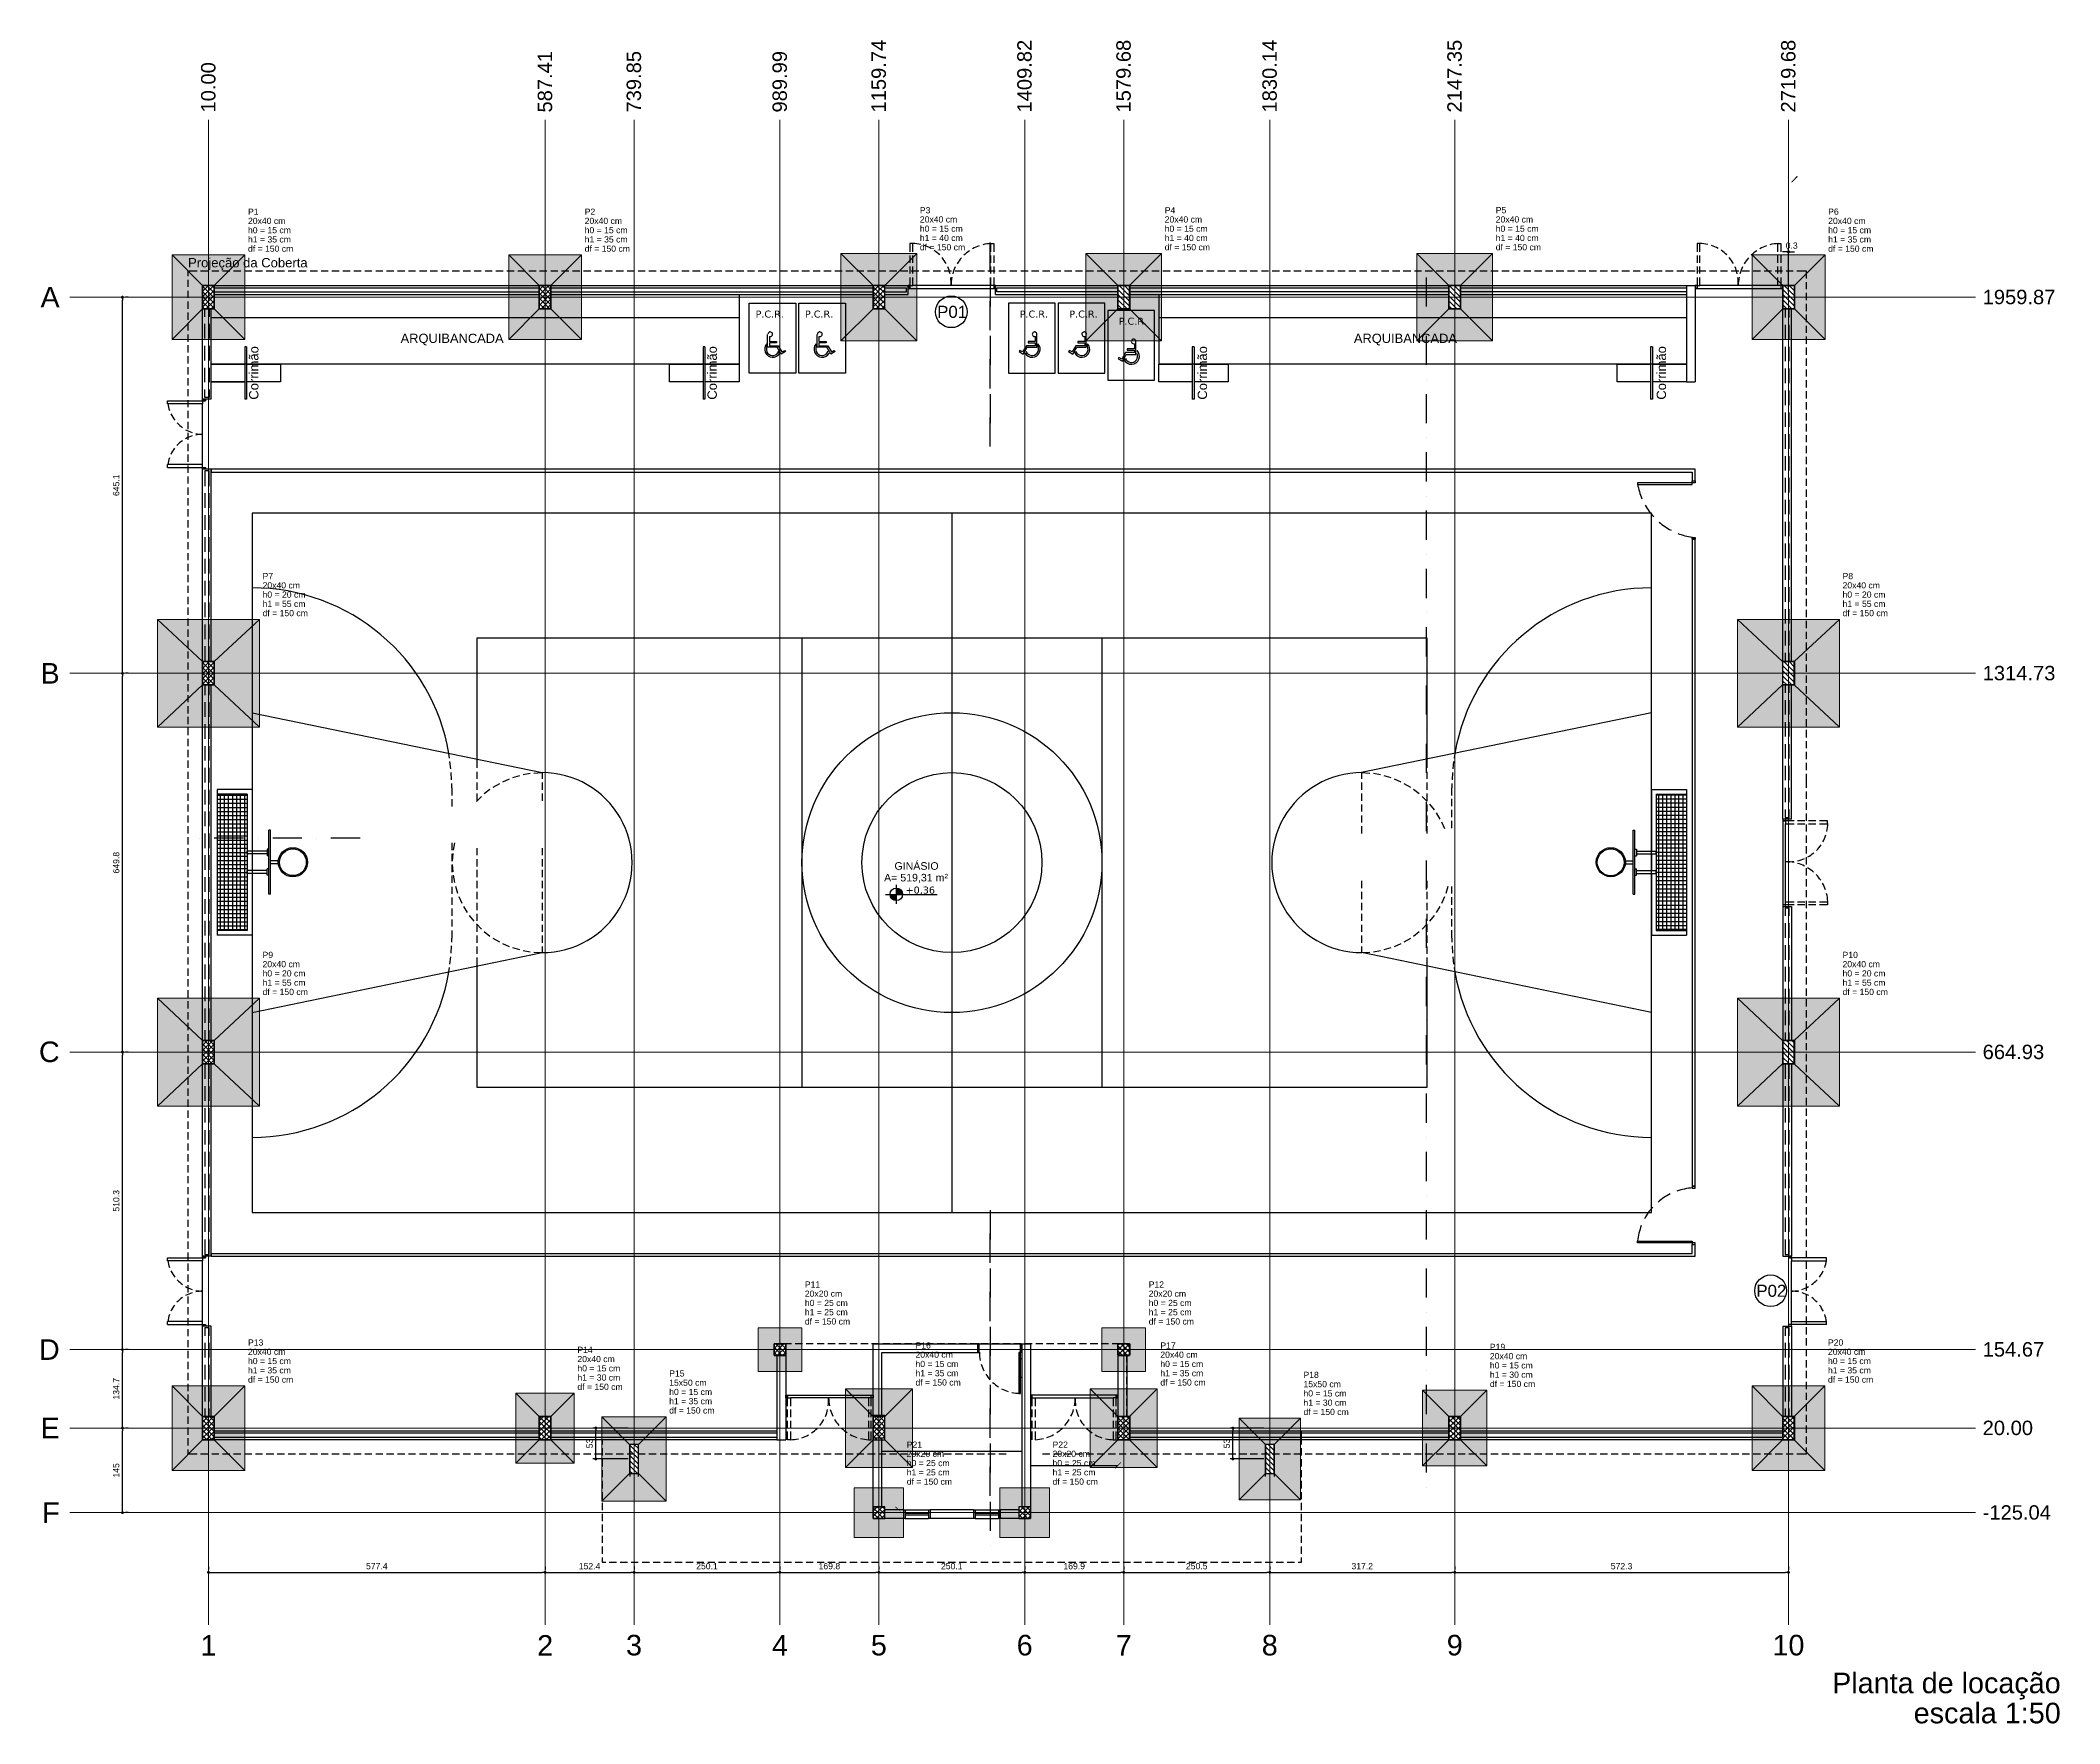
# Model space of a CAD drawing. Header units: millimetres. Extents: x 180 to 11148, y -1598 to 1045.
# Drawn here: x 314.1 to 383.4, y -9.6 to 48.2 of the extents above; entities that cross this region are included whole.
import ezdxf

# ---------------------------------------------------------------- set-up
doc = ezdxf.new("R2010")
doc.units = ezdxf.units.MM
doc.header["$MEASUREMENT"] = 0
for name, color, linetype, lineweight in [('LC-Cotas', 7, 'Continuous', 5), ('LC-Eixos', 9, 'Continuous', 5), ('LC-Hachuras das sapatas', 43, 'Continuous', 5), ('LC-Hachuras dos pilares', 9, 'Continuous', 5), ('LC-Seção das fundações', 7, 'Continuous', 5), ('LC-Seção dos pilares', 4, 'Continuous', 30), ('LC-Textos', 3, 'Continuous', 20)]:
    doc.layers.add(name, color=color, linetype=linetype, lineweight=lineweight)
for name, color, linetype in [('PCR', 170, 'Continuous'), ('PDF3_Geometry', 7, 'Continuous'), ('PDF3_Solid Fills', 7, 'Continuous'), ('PDF3_Text', 7, 'Continuous'), ('PDF5_Geometry', 7, 'Continuous'), ('PDF5_Text', 7, 'Continuous')]:
    doc.layers.add(name, color=color, linetype=linetype)
doc.styles.add('Arial', font='arial.ttf')
doc.styles.add('PDF Arial', font='arial.ttf')
doc.styles.add('PDF Swis721 Lt BT', font='swissl.ttf')
doc.styles.add('PDF Verdana', font='verdana.ttf')
doc.dimstyles.new('UM_50.000000', dxfattribs={"dimtxt": 0.18, "dimasz": 0.1, "dimexe": 0.1, "dimexo": 0.2, "dimgap": 0, "dimtad": 1, "dimtih": 1, "dimtoh": 1, "dimdec": 1, "dimlfac": 50, "dimzin": 0, "dimdsep": 46, "dimtxsty": 'Standard', "dimcen": 0.09, "dimdle": 0.1, "dimadec": 1, "dimazin": 2, "dimtfac": 1, "dimtdec": 4, "dimtofl": 0, "dimtmove": 0, "dimatfit": 3, "dimfxl": 1, "dimtolj": 1, "dimarcsym": 0})
pattern_1 = [(135, (148.60113, 145.24555), (-0.08838835, -0.08838835), [])]

msp = doc.modelspace()

# ---------------------------------------------------------------- texts
at = {"layer": 'PCR', "char_height": 0.23999, "attachment_point": 7, "style": 'PDF Verdana'}
for insert in [(338.6684, 38.652), (340.3617, 38.652), (347.7278, 38.652), (349.4296, 38.652), (351.1229, 38.4065)]:
    msp.add_mtext('P.C.R.', dxfattribs=dict(at, insert=insert))
at = {"layer": 'PDF3_Geometry', "lineweight": -3, "char_height": 0.316202, "attachment_point": 7, "style": 'PDF Arial'}
for insert in [(326.4933, 37.6997), (359.1917, 37.6997)]:
    msp.add_mtext('ARQUIBANCADA', dxfattribs=dict(at, insert=insert))
at = {"layer": 'PDF3_Text', "attachment_point": 7}
for s, insert, char_height, style in [('Projeção da Coberta', (319.2034, 40.281), 0.319996, 'PDF Arial'), ('A= 519,31 m²', (343.0773, 19.2635), 0.259996, 'PDF Arial'), ('GINÁSIO', (343.4329, 19.7084), 0.26, 'PDF Arial'), ('+0,36', (343.8139, 18.8573), 0.23999, 'PDF Verdana')]:
    msp.add_mtext(s, dxfattribs=dict(at, insert=insert, char_height=char_height, style=style))
at = {"layer": 'PDF3_Text', "char_height": 0.32, "attachment_point": 7, "rotation": 90, "style": 'PDF Arial'}
for insert in [(321.6214, 35.8385), (337.3441, 35.8385), (354.1588, 35.8385), (369.9012, 35.8385)]:
    msp.add_mtext('Corrimão', dxfattribs=dict(at, insert=insert))
at = {"layer": 'PDF5_Text', "char_height": 0.41331, "attachment_point": 7, "style": 'PDF Swis721 Lt BT'}
for s, insert in [('P01', (344.897, 38.6415)), ('P02', (372.9967, 5.0552))]:
    msp.add_mtext(s, dxfattribs=dict(at, insert=insert))

# ---------------------------------------------------------------- blocks, each defined once
blk = doc.blocks.new('_Dot')
at = {"color": 0, "linetype": 'ByBlock', "lineweight": -2}
blk.add_line((-0.5, 0), (-1, 0), dxfattribs=at)
at = {"color": 0, "linetype": 'ByBlock', "const_width": 0.5}
blk.add_lwpolyline([(-0.25, 0, 1), (0.25, 0, 1)], format="xyb", close=True, dxfattribs=at)
blk = doc.blocks.new('*D844')
at = {"layer": 'Defpoints', "color": 0, "transparency": 16777216}
for p in [(162.086, 145.646), (163.398, 145.646), (163.398, 144.585)]:
    blk.add_point(p, dxfattribs=at)
at = {"layer": 'LC-Cotas', "color": 0, "lineweight": -2, "transparency": 16777216}
for p, q in [((163.198, 145.646), (161.986, 145.646)), ((162.086, 144.685), (162.086, 145.546)), ((163.198, 144.585), (161.986, 144.585))]:
    blk.add_line(p, q, dxfattribs=at)
at = {"layer": 'LC-Cotas', "color": 0, "lineweight": -2, "transparency": 16777216, "xscale": 0.1000000014901161, "yscale": 0.1000000014901161, "zscale": 0.1000000014901161}
for p, rotation in [((162.086, 145.646), 90), ((162.086, 144.585), 270)]:
    blk.add_blockref('_Dot', p, dxfattribs=dict(at, rotation=rotation))
at = {"layer": 'LC-Cotas', "transparency": 16777216, "insert": (161.875, 145.115), "char_height": 0.2118, "attachment_point": 5, "rotation": 90, "style": 'Arial'}
blk.add_mtext('\\A1;53', dxfattribs=at)
blk = doc.blocks.new('*D845')
at = {"layer": 'Defpoints', "color": 0, "transparency": 16777216}
for p in [(183.942, 145.646), (185.204, 145.646), (185.204, 144.585)]:
    blk.add_point(p, dxfattribs=at)
at = {"layer": 'LC-Cotas', "color": 0, "lineweight": -2, "transparency": 16777216}
for p, q in [((185.004, 145.646), (183.842, 145.646)), ((183.942, 144.685), (183.942, 145.546)), ((185.004, 144.585), (183.842, 144.585))]:
    blk.add_line(p, q, dxfattribs=at)
at = {"layer": 'LC-Cotas', "color": 0, "lineweight": -2, "transparency": 16777216, "xscale": 0.1000000014901161, "yscale": 0.1000000014901161, "zscale": 0.1000000014901161}
for p, rotation in [((183.942, 145.646), 90), ((183.942, 144.585), 270)]:
    blk.add_blockref('_Dot', p, dxfattribs=dict(at, rotation=rotation))
at = {"layer": 'LC-Cotas', "transparency": 16777216, "insert": (183.73, 145.115), "char_height": 0.2118, "attachment_point": 5, "rotation": 90, "style": 'Arial'}
blk.add_mtext('\\A1;53', dxfattribs=at)
blk = doc.blocks.new('*D846')
at = {"layer": 'Defpoints', "color": 0, "transparency": 16777216}
for p in [(202.995, 185.999), (202.995, 184.443), (203.001, 184.443)]:
    blk.add_point(p, dxfattribs=at)
at = {"layer": 'LC-Cotas', "color": 0, "lineweight": -2, "transparency": 16777216}
for p, q in [((202.895, 185.999), (202.795, 185.999)), ((202.995, 184.643), (202.995, 186.099)), ((203.001, 184.643), (203.001, 186.099)), ((203.101, 185.999), (203.201, 185.999))]:
    blk.add_line(p, q, dxfattribs=at)
at = {"layer": 'LC-Cotas', "color": 0, "lineweight": -2, "transparency": 16777216, "xscale": 0.1000000014901161, "yscale": 0.1000000014901161, "zscale": 0.1000000014901161}
blk.add_blockref('_Dot', (202.995, 185.999), dxfattribs=at)
at = {"layer": 'LC-Cotas', "color": 0, "lineweight": -2, "transparency": 16777216, "xscale": 0.1000000014901161, "yscale": 0.1000000014901161, "zscale": 0.1000000014901161, "rotation": 180}
blk.add_blockref('_Dot', (203.001, 185.999), dxfattribs=at)
at = {"layer": 'LC-Cotas', "transparency": 16777216, "insert": (203.107, 186.211), "char_height": 0.2118, "attachment_point": 5, "rotation": 0.00573, "style": 'Arial'}
blk.add_mtext('\\A1;0.3', dxfattribs=at)
blk = doc.blocks.new('*D847')
at = {"layer": 'Defpoints', "color": 0, "transparency": 16777216}
for p in [(145.851, 145.646), (145.851, 145.646), (145.851, 142.745)]:
    blk.add_point(p, dxfattribs=at)
at = {"layer": 'LC-Cotas', "color": 0, "lineweight": -2, "transparency": 16777216}
for p, q in [((145.851, 142.845), (145.851, 145.546)), ((146.051, 145.646), (145.951, 145.646)), ((146.051, 142.745), (145.951, 142.745))]:
    blk.add_line(p, q, dxfattribs=at)
at = {"layer": 'LC-Cotas', "color": 0, "lineweight": -2, "transparency": 16777216, "xscale": 0.1000000014901161, "yscale": 0.1000000014901161, "zscale": 0.1000000014901161}
for p, rotation in [((145.851, 145.646), 90), ((145.851, 142.745), 270)]:
    blk.add_blockref('_Dot', p, dxfattribs=dict(at, rotation=rotation))
at = {"layer": 'LC-Cotas', "transparency": 16777216, "insert": (145.639, 144.195), "char_height": 0.2118, "attachment_point": 5, "rotation": 90, "style": 'Arial'}
blk.add_mtext('\\A1;145', dxfattribs=at)
blk = doc.blocks.new('*D848')
at = {"layer": 'Defpoints', "color": 0, "transparency": 16777216}
for p in [(145.851, 148.339), (145.851, 148.339), (145.851, 145.646)]:
    blk.add_point(p, dxfattribs=at)
at = {"layer": 'LC-Cotas', "color": 0, "lineweight": -2, "transparency": 16777216}
for p, q in [((145.851, 145.746), (145.851, 148.239)), ((146.051, 148.339), (145.951, 148.339)), ((146.051, 145.646), (145.951, 145.646))]:
    blk.add_line(p, q, dxfattribs=at)
at = {"layer": 'LC-Cotas', "color": 0, "lineweight": -2, "transparency": 16777216, "xscale": 0.1000000014901161, "yscale": 0.1000000014901161, "zscale": 0.1000000014901161}
for p, rotation in [((145.851, 148.339), 90), ((145.851, 145.646), 270)]:
    blk.add_blockref('_Dot', p, dxfattribs=dict(at, rotation=rotation))
at = {"layer": 'LC-Cotas', "transparency": 16777216, "insert": (145.639, 146.992), "char_height": 0.2118, "attachment_point": 5, "rotation": 90, "style": 'Arial'}
blk.add_mtext('\\A1;134.7', dxfattribs=at)
blk = doc.blocks.new('*D849')
at = {"layer": 'Defpoints', "color": 0, "transparency": 16777216}
for p in [(145.851, 158.544), (145.851, 158.544), (145.851, 148.339)]:
    blk.add_point(p, dxfattribs=at)
at = {"layer": 'LC-Cotas', "color": 0, "lineweight": -2, "transparency": 16777216}
for p, q in [((145.851, 148.439), (145.851, 158.444)), ((146.051, 158.544), (145.951, 158.544)), ((146.051, 148.339), (145.951, 148.339))]:
    blk.add_line(p, q, dxfattribs=at)
at = {"layer": 'LC-Cotas', "color": 0, "lineweight": -2, "transparency": 16777216, "xscale": 0.1000000014901161, "yscale": 0.1000000014901161, "zscale": 0.1000000014901161}
for p, rotation in [((145.851, 158.544), 90), ((145.851, 148.339), 270)]:
    blk.add_blockref('_Dot', p, dxfattribs=dict(at, rotation=rotation))
at = {"layer": 'LC-Cotas', "transparency": 16777216, "insert": (145.639, 153.442), "char_height": 0.2118, "attachment_point": 5, "rotation": 90, "style": 'Arial'}
blk.add_mtext('\\A1;510.3', dxfattribs=at)
blk = doc.blocks.new('*D850')
at = {"layer": 'Defpoints', "color": 0, "transparency": 16777216}
for p in [(145.851, 171.54), (145.851, 171.54), (145.851, 158.544)]:
    blk.add_point(p, dxfattribs=at)
at = {"layer": 'LC-Cotas', "color": 0, "lineweight": -2, "transparency": 16777216}
for p, q in [((145.851, 158.644), (145.851, 171.44)), ((146.051, 171.54), (145.951, 171.54)), ((146.051, 158.544), (145.951, 158.544))]:
    blk.add_line(p, q, dxfattribs=at)
at = {"layer": 'LC-Cotas', "color": 0, "lineweight": -2, "transparency": 16777216, "xscale": 0.1000000014901161, "yscale": 0.1000000014901161, "zscale": 0.1000000014901161}
for p, rotation in [((145.851, 171.54), 90), ((145.851, 158.544), 270)]:
    blk.add_blockref('_Dot', p, dxfattribs=dict(at, rotation=rotation))
at = {"layer": 'LC-Cotas', "transparency": 16777216, "insert": (145.639, 165.042), "char_height": 0.2118, "attachment_point": 5, "rotation": 90, "style": 'Arial'}
blk.add_mtext('\\A1;649.8', dxfattribs=at)
blk = doc.blocks.new('*D851')
at = {"layer": 'Defpoints', "color": 0, "transparency": 16777216}
for p in [(145.851, 184.443), (145.851, 184.443), (145.851, 171.54)]:
    blk.add_point(p, dxfattribs=at)
at = {"layer": 'LC-Cotas', "color": 0, "lineweight": -2, "transparency": 16777216}
for p, q in [((145.851, 171.64), (145.851, 184.343)), ((146.051, 184.443), (145.951, 184.443)), ((146.051, 171.54), (145.951, 171.54))]:
    blk.add_line(p, q, dxfattribs=at)
at = {"layer": 'LC-Cotas', "color": 0, "lineweight": -2, "transparency": 16777216, "xscale": 0.1000000014901161, "yscale": 0.1000000014901161, "zscale": 0.1000000014901161}
for p, rotation in [((145.851, 184.443), 90), ((145.851, 171.54), 270)]:
    blk.add_blockref('_Dot', p, dxfattribs=dict(at, rotation=rotation))
at = {"layer": 'LC-Cotas', "transparency": 16777216, "insert": (145.639, 177.992), "char_height": 0.2118, "attachment_point": 5, "rotation": 90, "style": 'Arial'}
blk.add_mtext('\\A1;645.1', dxfattribs=at)
blk = doc.blocks.new('*D852')
at = {"layer": 'Defpoints', "color": 0, "transparency": 16777216}
for p in [(148.801, 140.695), (160.349, 140.695), (160.349, 140.695)]:
    blk.add_point(p, dxfattribs=at)
at = {"layer": 'LC-Cotas', "color": 0, "lineweight": -2, "transparency": 16777216}
for p, q in [((148.801, 140.895), (148.801, 140.795)), ((148.901, 140.695), (160.249, 140.695)), ((160.349, 140.895), (160.349, 140.795))]:
    blk.add_line(p, q, dxfattribs=at)
at = {"layer": 'LC-Cotas', "color": 0, "lineweight": -2, "transparency": 16777216, "xscale": 0.1000000014901161, "yscale": 0.1000000014901161, "zscale": 0.1000000014901161, "rotation": 180}
blk.add_blockref('_Dot', (148.801, 140.695), dxfattribs=at)
at = {"layer": 'LC-Cotas', "color": 0, "lineweight": -2, "transparency": 16777216, "xscale": 0.1000000014901161, "yscale": 0.1000000014901161, "zscale": 0.1000000014901161}
blk.add_blockref('_Dot', (160.349, 140.695), dxfattribs=at)
at = {"layer": 'LC-Cotas', "transparency": 16777216, "insert": (154.575, 140.907), "char_height": 0.2118, "attachment_point": 5, "rotation": 0.00573, "style": 'Arial'}
blk.add_mtext('\\A1;577.4', dxfattribs=at)
blk = doc.blocks.new('*D853')
at = {"layer": 'Defpoints', "color": 0, "transparency": 16777216}
for p in [(160.349, 140.695), (163.398, 140.695), (163.398, 140.695)]:
    blk.add_point(p, dxfattribs=at)
at = {"layer": 'LC-Cotas', "color": 0, "lineweight": -2, "transparency": 16777216}
for p, q in [((160.349, 140.895), (160.349, 140.795)), ((160.449, 140.695), (163.298, 140.695)), ((163.398, 140.895), (163.398, 140.795))]:
    blk.add_line(p, q, dxfattribs=at)
at = {"layer": 'LC-Cotas', "color": 0, "lineweight": -2, "transparency": 16777216, "xscale": 0.1000000014901161, "yscale": 0.1000000014901161, "zscale": 0.1000000014901161, "rotation": 180}
blk.add_blockref('_Dot', (160.349, 140.695), dxfattribs=at)
at = {"layer": 'LC-Cotas', "color": 0, "lineweight": -2, "transparency": 16777216, "xscale": 0.1000000014901161, "yscale": 0.1000000014901161, "zscale": 0.1000000014901161}
blk.add_blockref('_Dot', (163.398, 140.695), dxfattribs=at)
at = {"layer": 'LC-Cotas', "transparency": 16777216, "insert": (161.874, 140.907), "char_height": 0.2118, "attachment_point": 5, "rotation": 0.00573, "style": 'Arial'}
blk.add_mtext('\\A1;152.4', dxfattribs=at)
blk = doc.blocks.new('*D854')
at = {"layer": 'Defpoints', "color": 0, "transparency": 16777216}
for p in [(163.398, 140.695), (168.401, 140.695), (168.401, 140.695)]:
    blk.add_point(p, dxfattribs=at)
at = {"layer": 'LC-Cotas', "color": 0, "lineweight": -2, "transparency": 16777216}
for p, q in [((163.398, 140.895), (163.398, 140.795)), ((163.498, 140.695), (168.301, 140.695)), ((168.401, 140.895), (168.401, 140.795))]:
    blk.add_line(p, q, dxfattribs=at)
at = {"layer": 'LC-Cotas', "color": 0, "lineweight": -2, "transparency": 16777216, "xscale": 0.1000000014901161, "yscale": 0.1000000014901161, "zscale": 0.1000000014901161, "rotation": 180}
blk.add_blockref('_Dot', (163.398, 140.695), dxfattribs=at)
at = {"layer": 'LC-Cotas', "color": 0, "lineweight": -2, "transparency": 16777216, "xscale": 0.1000000014901161, "yscale": 0.1000000014901161, "zscale": 0.1000000014901161}
blk.add_blockref('_Dot', (168.401, 140.695), dxfattribs=at)
at = {"layer": 'LC-Cotas', "transparency": 16777216, "insert": (165.9, 140.907), "char_height": 0.2118, "attachment_point": 5, "rotation": 0.00573, "style": 'Arial'}
blk.add_mtext('\\A1;250.1', dxfattribs=at)
blk = doc.blocks.new('*D855')
at = {"layer": 'Defpoints', "color": 0, "transparency": 16777216}
for p in [(168.401, 140.695), (171.796, 140.695), (171.796, 140.695)]:
    blk.add_point(p, dxfattribs=at)
at = {"layer": 'LC-Cotas', "color": 0, "lineweight": -2, "transparency": 16777216}
for p, q in [((168.401, 140.895), (168.401, 140.795)), ((168.501, 140.695), (171.696, 140.695)), ((171.796, 140.895), (171.796, 140.795))]:
    blk.add_line(p, q, dxfattribs=at)
at = {"layer": 'LC-Cotas', "color": 0, "lineweight": -2, "transparency": 16777216, "xscale": 0.1000000014901161, "yscale": 0.1000000014901161, "zscale": 0.1000000014901161, "rotation": 180}
blk.add_blockref('_Dot', (168.401, 140.695), dxfattribs=at)
at = {"layer": 'LC-Cotas', "color": 0, "lineweight": -2, "transparency": 16777216, "xscale": 0.1000000014901161, "yscale": 0.1000000014901161, "zscale": 0.1000000014901161}
blk.add_blockref('_Dot', (171.796, 140.695), dxfattribs=at)
at = {"layer": 'LC-Cotas', "transparency": 16777216, "insert": (170.098, 140.907), "char_height": 0.2118, "attachment_point": 5, "rotation": 0.00573, "style": 'Arial'}
blk.add_mtext('\\A1;169.8', dxfattribs=at)
blk = doc.blocks.new('*D856')
at = {"layer": 'Defpoints', "color": 0, "transparency": 16777216}
for p in [(171.796, 140.695), (176.798, 140.695), (176.798, 140.695)]:
    blk.add_point(p, dxfattribs=at)
at = {"layer": 'LC-Cotas', "color": 0, "lineweight": -2, "transparency": 16777216}
for p, q in [((171.796, 140.895), (171.796, 140.795)), ((171.896, 140.695), (176.698, 140.695)), ((176.798, 140.895), (176.798, 140.795))]:
    blk.add_line(p, q, dxfattribs=at)
at = {"layer": 'LC-Cotas', "color": 0, "lineweight": -2, "transparency": 16777216, "xscale": 0.1000000014901161, "yscale": 0.1000000014901161, "zscale": 0.1000000014901161, "rotation": 180}
blk.add_blockref('_Dot', (171.796, 140.695), dxfattribs=at)
at = {"layer": 'LC-Cotas', "color": 0, "lineweight": -2, "transparency": 16777216, "xscale": 0.1000000014901161, "yscale": 0.1000000014901161, "zscale": 0.1000000014901161}
blk.add_blockref('_Dot', (176.798, 140.695), dxfattribs=at)
at = {"layer": 'LC-Cotas', "transparency": 16777216, "insert": (174.297, 140.907), "char_height": 0.2118, "attachment_point": 5, "rotation": 0.00573, "style": 'Arial'}
blk.add_mtext('\\A1;250.1', dxfattribs=at)
blk = doc.blocks.new('*D857')
at = {"layer": 'Defpoints', "color": 0, "transparency": 16777216}
for p in [(176.798, 140.695), (180.195, 140.695), (180.195, 140.695)]:
    blk.add_point(p, dxfattribs=at)
at = {"layer": 'LC-Cotas', "color": 0, "lineweight": -2, "transparency": 16777216}
for p, q in [((176.798, 140.895), (176.798, 140.795)), ((176.898, 140.695), (180.095, 140.695)), ((180.195, 140.895), (180.195, 140.795))]:
    blk.add_line(p, q, dxfattribs=at)
at = {"layer": 'LC-Cotas', "color": 0, "lineweight": -2, "transparency": 16777216, "xscale": 0.1000000014901161, "yscale": 0.1000000014901161, "zscale": 0.1000000014901161, "rotation": 180}
blk.add_blockref('_Dot', (176.798, 140.695), dxfattribs=at)
at = {"layer": 'LC-Cotas', "color": 0, "lineweight": -2, "transparency": 16777216, "xscale": 0.1000000014901161, "yscale": 0.1000000014901161, "zscale": 0.1000000014901161}
blk.add_blockref('_Dot', (180.195, 140.695), dxfattribs=at)
at = {"layer": 'LC-Cotas', "transparency": 16777216, "insert": (178.496, 140.907), "char_height": 0.2118, "attachment_point": 5, "rotation": 0.00573, "style": 'Arial'}
blk.add_mtext('\\A1;169.9', dxfattribs=at)
blk = doc.blocks.new('*D858')
at = {"layer": 'Defpoints', "color": 0, "transparency": 16777216}
for p in [(180.195, 140.695), (185.204, 140.695), (185.204, 140.695)]:
    blk.add_point(p, dxfattribs=at)
at = {"layer": 'LC-Cotas', "color": 0, "lineweight": -2, "transparency": 16777216}
for p, q in [((180.195, 140.895), (180.195, 140.795)), ((180.295, 140.695), (185.104, 140.695)), ((185.204, 140.895), (185.204, 140.795))]:
    blk.add_line(p, q, dxfattribs=at)
at = {"layer": 'LC-Cotas', "color": 0, "lineweight": -2, "transparency": 16777216, "xscale": 0.1000000014901161, "yscale": 0.1000000014901161, "zscale": 0.1000000014901161, "rotation": 180}
blk.add_blockref('_Dot', (180.195, 140.695), dxfattribs=at)
at = {"layer": 'LC-Cotas', "color": 0, "lineweight": -2, "transparency": 16777216, "xscale": 0.1000000014901161, "yscale": 0.1000000014901161, "zscale": 0.1000000014901161}
blk.add_blockref('_Dot', (185.204, 140.695), dxfattribs=at)
at = {"layer": 'LC-Cotas', "transparency": 16777216, "insert": (182.699, 140.907), "char_height": 0.2118, "attachment_point": 5, "rotation": 0.00573, "style": 'Arial'}
blk.add_mtext('\\A1;250.5', dxfattribs=at)
blk = doc.blocks.new('*D859')
at = {"layer": 'Defpoints', "color": 0, "transparency": 16777216}
for p in [(185.204, 140.695), (191.548, 140.695), (191.548, 140.695)]:
    blk.add_point(p, dxfattribs=at)
at = {"layer": 'LC-Cotas', "color": 0, "lineweight": -2, "transparency": 16777216}
for p, q in [((185.204, 140.895), (185.204, 140.795)), ((185.304, 140.695), (191.448, 140.695)), ((191.548, 140.895), (191.548, 140.795))]:
    blk.add_line(p, q, dxfattribs=at)
at = {"layer": 'LC-Cotas', "color": 0, "lineweight": -2, "transparency": 16777216, "xscale": 0.1000000014901161, "yscale": 0.1000000014901161, "zscale": 0.1000000014901161, "rotation": 180}
blk.add_blockref('_Dot', (185.204, 140.695), dxfattribs=at)
at = {"layer": 'LC-Cotas', "color": 0, "lineweight": -2, "transparency": 16777216, "xscale": 0.1000000014901161, "yscale": 0.1000000014901161, "zscale": 0.1000000014901161}
blk.add_blockref('_Dot', (191.548, 140.695), dxfattribs=at)
at = {"layer": 'LC-Cotas', "transparency": 16777216, "insert": (188.376, 140.907), "char_height": 0.2118, "attachment_point": 5, "rotation": 0.00573, "style": 'Arial'}
blk.add_mtext('\\A1;317.2', dxfattribs=at)
blk = doc.blocks.new('*D860')
at = {"layer": 'Defpoints', "color": 0, "transparency": 16777216}
for p in [(191.548, 140.695), (202.995, 140.695), (202.995, 140.695)]:
    blk.add_point(p, dxfattribs=at)
at = {"layer": 'LC-Cotas', "color": 0, "lineweight": -2, "transparency": 16777216}
for p, q in [((191.548, 140.895), (191.548, 140.795)), ((191.648, 140.695), (202.895, 140.695)), ((202.995, 140.895), (202.995, 140.795))]:
    blk.add_line(p, q, dxfattribs=at)
at = {"layer": 'LC-Cotas', "color": 0, "lineweight": -2, "transparency": 16777216, "xscale": 0.1000000014901161, "yscale": 0.1000000014901161, "zscale": 0.1000000014901161, "rotation": 180}
blk.add_blockref('_Dot', (191.548, 140.695), dxfattribs=at)
at = {"layer": 'LC-Cotas', "color": 0, "lineweight": -2, "transparency": 16777216, "xscale": 0.1000000014901161, "yscale": 0.1000000014901161, "zscale": 0.1000000014901161}
blk.add_blockref('_Dot', (202.995, 140.695), dxfattribs=at)
at = {"layer": 'LC-Cotas', "transparency": 16777216, "insert": (197.271, 140.907), "char_height": 0.2118, "attachment_point": 5, "rotation": 0.00573, "style": 'Arial'}
blk.add_mtext('\\A1;572.3', dxfattribs=at)
blk = doc.blocks.new('E')
at = {"layer": 'LC-Hachuras das sapatas', "linetype": 'Continuous'}
h = blk.add_hatch(color=256, dxfattribs=at)
h.paths.add_polyline_path([(147.5511, 182.9929), (150.0511, 182.9929), (150.0511, 185.8929), (147.5511, 185.8929), (147.5511, 182.9929)])
h.paths.add_polyline_path([(148.6011, 184.0429), (149.0011, 184.0429), (149.0011, 184.8429), (148.6011, 184.8429), (148.6011, 184.0429)], flags=0)
h = blk.add_hatch(color=256, dxfattribs=at)
h.paths.add_polyline_path([(159.0993, 182.9929), (161.5993, 182.9929), (161.5993, 185.8929), (159.0993, 185.8929), (159.0993, 182.9929)])
h.paths.add_polyline_path([(160.1493, 184.0429), (160.5493, 184.0429), (160.5493, 184.8429), (160.1493, 184.8429), (160.1493, 184.0429)], flags=0)
h = blk.add_hatch(color=256, dxfattribs=at)
h.paths.add_polyline_path([(170.4959, 182.9429), (173.0959, 182.9429), (173.0959, 185.9429), (170.4959, 185.9429), (170.4959, 182.9429)])
h.paths.add_polyline_path([(171.5959, 184.0429), (171.9959, 184.0429), (171.9959, 184.8429), (171.5959, 184.8429), (171.5959, 184.0429)], flags=0)
h = blk.add_hatch(color=256, dxfattribs=at)
h.paths.add_polyline_path([(178.8947, 182.9429), (181.4947, 182.9429), (181.4947, 185.9429), (178.8947, 185.9429), (178.8947, 182.9429)])
h.paths.add_polyline_path([(179.9947, 184.0429), (180.3947, 184.0429), (180.3947, 184.8429), (179.9947, 184.8429), (179.9947, 184.0429)], flags=0)
h = blk.add_hatch(color=256, dxfattribs=at)
h.paths.add_polyline_path([(190.2481, 182.9429), (192.8481, 182.9429), (192.8481, 185.9429), (190.2481, 185.9429), (190.2481, 182.9429)])
h.paths.add_polyline_path([(191.3481, 184.0429), (191.7481, 184.0429), (191.7481, 184.8429), (191.3481, 184.8429), (191.3481, 184.0429)], flags=0)
h = blk.add_hatch(color=256, dxfattribs=at)
h.paths.add_polyline_path([(201.7511, 182.9929), (204.2511, 182.9929), (204.2511, 185.8929), (201.7511, 185.8929), (201.7511, 182.9929)])
h.paths.add_polyline_path([(202.8011, 184.0429), (203.2011, 184.0429), (203.2011, 184.8429), (202.8011, 184.8429), (202.8011, 184.0429)], flags=0)
h = blk.add_hatch(color=256, dxfattribs=at)
h.paths.add_polyline_path([(147.0511, 169.6901), (150.5511, 169.6901), (150.5511, 173.3901), (147.0511, 173.3901), (147.0511, 169.6901)])
h.paths.add_polyline_path([(148.6011, 171.1401), (149.0011, 171.1401), (149.0011, 171.9401), (148.6011, 171.9401), (148.6011, 171.1401)], flags=0)
h = blk.add_hatch(color=256, dxfattribs=at)
h.paths.add_polyline_path([(201.2447, 169.6901), (204.7447, 169.6901), (204.7447, 173.3901), (201.2447, 173.3901), (201.2447, 169.6901)])
h.paths.add_polyline_path([(202.7947, 171.1401), (203.1947, 171.1401), (203.1947, 171.9401), (202.7947, 171.9401), (202.7947, 171.1401)], flags=0)
h = blk.add_hatch(color=256, dxfattribs=at)
h.paths.add_polyline_path([(147.0511, 156.6941), (150.5511, 156.6941), (150.5511, 160.3941), (147.0511, 160.3941), (147.0511, 156.6941)])
h.paths.add_polyline_path([(148.6011, 158.1441), (149.0011, 158.1441), (149.0011, 158.9441), (148.6011, 158.9441), (148.6011, 158.1441)], flags=0)
h = blk.add_hatch(color=256, dxfattribs=at)
h.paths.add_polyline_path([(201.2447, 156.6941), (204.7447, 156.6941), (204.7447, 160.3941), (201.2447, 160.3941), (201.2447, 156.6941)])
h.paths.add_polyline_path([(202.7947, 158.1441), (203.1947, 158.1441), (203.1947, 158.9441), (202.7947, 158.9441), (202.7947, 158.1441)], flags=0)
h = blk.add_hatch(color=256, dxfattribs=at)
h.paths.add_polyline_path([(167.6509, 147.5889), (169.1509, 147.5889), (169.1509, 149.0889), (167.6509, 149.0889), (167.6509, 147.5889)])
h.paths.add_polyline_path([(168.2009, 148.1389), (168.6009, 148.1389), (168.6009, 148.5389), (168.2009, 148.5389), (168.2009, 148.1389)], flags=0)
h = blk.add_hatch(color=256, dxfattribs=at)
h.paths.add_polyline_path([(179.4447, 147.5889), (180.9447, 147.5889), (180.9447, 149.0889), (179.4447, 149.0889), (179.4447, 147.5889)])
h.paths.add_polyline_path([(179.9947, 148.1389), (180.3947, 148.1389), (180.3947, 148.5389), (179.9947, 148.5389), (179.9947, 148.1389)], flags=0)
h = blk.add_hatch(color=256, dxfattribs=at)
h.paths.add_polyline_path([(147.5511, 144.1955), (150.0511, 144.1955), (150.0511, 147.0955), (147.5511, 147.0955), (147.5511, 144.1955)])
h.paths.add_polyline_path([(148.6011, 145.2455), (149.0011, 145.2455), (149.0011, 146.0455), (148.6011, 146.0455), (148.6011, 145.2455)], flags=0)
h = blk.add_hatch(color=256, dxfattribs=at)
h.paths.add_polyline_path([(159.3493, 144.4455), (161.3493, 144.4455), (161.3493, 146.8455), (159.3493, 146.8455), (159.3493, 144.4455)])
h.paths.add_polyline_path([(160.1493, 145.2455), (160.5493, 145.2455), (160.5493, 146.0455), (160.1493, 146.0455), (160.1493, 145.2455)], flags=0)
h = blk.add_hatch(color=256, dxfattribs=at)
h.paths.add_polyline_path([(170.6459, 144.2955), (172.9459, 144.2955), (172.9459, 146.9955), (170.6459, 146.9955), (170.6459, 144.2955)])
h.paths.add_polyline_path([(171.5959, 145.2455), (171.9959, 145.2455), (171.9959, 146.0455), (171.5959, 146.0455), (171.5959, 145.2455)], flags=0)
h = blk.add_hatch(color=256, dxfattribs=at)
h.paths.add_polyline_path([(179.0447, 144.2955), (181.3447, 144.2955), (181.3447, 146.9955), (179.0447, 146.9955), (179.0447, 144.2955)])
h.paths.add_polyline_path([(179.9947, 145.2455), (180.3947, 145.2455), (180.3947, 146.0455), (179.9947, 146.0455), (179.9947, 145.2455)], flags=0)
h = blk.add_hatch(color=256, dxfattribs=at)
h.paths.add_polyline_path([(190.4481, 144.3455), (192.6481, 144.3455), (192.6481, 146.9455), (190.4481, 146.9455), (190.4481, 144.3455)])
h.paths.add_polyline_path([(191.3481, 145.2455), (191.7481, 145.2455), (191.7481, 146.0455), (191.3481, 146.0455), (191.3481, 145.2455)], flags=0)
h = blk.add_hatch(color=256, dxfattribs=at)
h.paths.add_polyline_path([(201.7447, 144.1955), (204.2447, 144.1955), (204.2447, 147.0955), (201.7447, 147.0955), (201.7447, 144.1955)])
h.paths.add_polyline_path([(202.7947, 145.2455), (203.1947, 145.2455), (203.1947, 146.0455), (202.7947, 146.0455), (202.7947, 145.2455)], flags=0)
h = blk.add_hatch(color=256, dxfattribs=at)
h.paths.add_polyline_path([(162.2981, 143.1347), (164.4981, 143.1347), (164.4981, 146.0347), (162.2981, 146.0347), (162.2981, 143.1347)])
h.paths.add_polyline_path([(163.2481, 144.0847), (163.5481, 144.0847), (163.5481, 145.0847), (163.2481, 145.0847), (163.2481, 144.0847)], flags=0)
h = blk.add_hatch(color=256, dxfattribs=at)
h.paths.add_polyline_path([(184.1539, 143.1847), (186.2539, 143.1847), (186.2539, 145.9847), (184.1539, 145.9847), (184.1539, 143.1847)])
h.paths.add_polyline_path([(185.0539, 144.0847), (185.3539, 144.0847), (185.3539, 145.0847), (185.0539, 145.0847), (185.0539, 144.0847)], flags=0)
h = blk.add_hatch(color=256, dxfattribs=at)
h.paths.add_polyline_path([(170.9459, 141.8947), (172.6459, 141.8947), (172.6459, 143.5947), (170.9459, 143.5947), (170.9459, 141.8947)])
h.paths.add_polyline_path([(171.5959, 142.5447), (171.9959, 142.5447), (171.9959, 142.9447), (171.5959, 142.9447), (171.5959, 142.5447)], flags=0)
h = blk.add_hatch(color=256, dxfattribs=at)
h.paths.add_polyline_path([(175.9475, 141.8947), (177.6475, 141.8947), (177.6475, 143.5947), (175.9475, 143.5947), (175.9475, 141.8947)])
h.paths.add_polyline_path([(176.5975, 142.5447), (176.9975, 142.5447), (176.9975, 142.9447), (176.5975, 142.9447), (176.5975, 142.5447)], flags=0)
at = {"layer": 'LC-Hachuras dos pilares', "linetype": 'Continuous'}
h = blk.add_hatch(dxfattribs=at)
h.set_pattern_fill('ANSI31', color=256, angle=90, style=0)
h.set_pattern_definition(pattern_1)
h.paths.add_polyline_path([(148.6011, 184.0429), (149.0011, 184.0429), (149.0011, 184.8429), (148.6011, 184.8429), (148.6011, 184.0429)])
h = blk.add_hatch(dxfattribs=at)
h.set_pattern_fill('ANSI31', color=256, angle=90, style=0)
h.set_pattern_definition(pattern_1)
h.paths.add_polyline_path([(160.1493, 184.0429), (160.5493, 184.0429), (160.5493, 184.8429), (160.1493, 184.8429), (160.1493, 184.0429)])
h = blk.add_hatch(dxfattribs=at)
h.set_pattern_fill('ANSI31', color=256, angle=90, style=0)
h.set_pattern_definition(pattern_1)
h.paths.add_polyline_path([(171.5959, 184.0429), (171.9959, 184.0429), (171.9959, 184.8429), (171.5959, 184.8429), (171.5959, 184.0429)])
h = blk.add_hatch(dxfattribs=at)
h.set_pattern_fill('ANSI31', color=256, angle=90, style=0)
h.set_pattern_definition(pattern_1)
h.paths.add_polyline_path([(179.9947, 184.0429), (180.3947, 184.0429), (180.3947, 184.8429), (179.9947, 184.8429), (179.9947, 184.0429)])
h = blk.add_hatch(dxfattribs=at)
h.set_pattern_fill('ANSI31', color=256, angle=90, style=0)
h.set_pattern_definition(pattern_1)
h.paths.add_polyline_path([(191.3481, 184.0429), (191.7481, 184.0429), (191.7481, 184.8429), (191.3481, 184.8429), (191.3481, 184.0429)])
h = blk.add_hatch(dxfattribs=at)
h.set_pattern_fill('ANSI31', color=256, angle=90, style=0)
h.set_pattern_definition(pattern_1)
h.paths.add_polyline_path([(202.8011, 184.0429), (203.2011, 184.0429), (203.2011, 184.8429), (202.8011, 184.8429), (202.8011, 184.0429)])
h = blk.add_hatch(dxfattribs=at)
h.set_pattern_fill('ANSI31', color=256, angle=90, style=0)
h.set_pattern_definition(pattern_1)
h.paths.add_polyline_path([(148.6011, 171.1401), (149.0011, 171.1401), (149.0011, 171.9401), (148.6011, 171.9401), (148.6011, 171.1401)])
h = blk.add_hatch(dxfattribs=at)
h.set_pattern_fill('ANSI31', color=256, angle=90, style=0)
h.set_pattern_definition(pattern_1)
h.paths.add_polyline_path([(202.7947, 171.1401), (203.1947, 171.1401), (203.1947, 171.9401), (202.7947, 171.9401), (202.7947, 171.1401)])
h = blk.add_hatch(dxfattribs=at)
h.set_pattern_fill('ANSI31', color=256, angle=90, style=0)
h.set_pattern_definition(pattern_1)
h.paths.add_polyline_path([(148.6011, 158.1441), (149.0011, 158.1441), (149.0011, 158.9441), (148.6011, 158.9441), (148.6011, 158.1441)])
h = blk.add_hatch(dxfattribs=at)
h.set_pattern_fill('ANSI31', color=256, angle=90, style=0)
h.set_pattern_definition(pattern_1)
h.paths.add_polyline_path([(202.7947, 158.1441), (203.1947, 158.1441), (203.1947, 158.9441), (202.7947, 158.9441), (202.7947, 158.1441)])
h = blk.add_hatch(dxfattribs=at)
h.set_pattern_fill('ANSI31', color=256, angle=90, style=0)
h.set_pattern_definition(pattern_1)
h.paths.add_polyline_path([(168.2009, 148.1389), (168.6009, 148.1389), (168.6009, 148.5389), (168.2009, 148.5389), (168.2009, 148.1389)])
h = blk.add_hatch(dxfattribs=at)
h.set_pattern_fill('ANSI31', color=256, angle=90, style=0)
h.set_pattern_definition(pattern_1)
h.paths.add_polyline_path([(179.9947, 148.1389), (180.3947, 148.1389), (180.3947, 148.5389), (179.9947, 148.5389), (179.9947, 148.1389)])
h = blk.add_hatch(dxfattribs=at)
h.set_pattern_fill('ANSI31', color=256, angle=90, style=0)
h.set_pattern_definition(pattern_1)
h.paths.add_polyline_path([(148.6011, 145.2455), (149.0011, 145.2455), (149.0011, 146.0455), (148.6011, 146.0455), (148.6011, 145.2455)])
h = blk.add_hatch(dxfattribs=at)
h.set_pattern_fill('ANSI31', color=256, angle=90, style=0)
h.set_pattern_definition(pattern_1)
h.paths.add_polyline_path([(160.1493, 145.2455), (160.5493, 145.2455), (160.5493, 146.0455), (160.1493, 146.0455), (160.1493, 145.2455)])
h = blk.add_hatch(dxfattribs=at)
h.set_pattern_fill('ANSI31', color=256, angle=90, style=0)
h.set_pattern_definition(pattern_1)
h.paths.add_polyline_path([(171.5959, 145.2455), (171.9959, 145.2455), (171.9959, 146.0455), (171.5959, 146.0455), (171.5959, 145.2455)])
h = blk.add_hatch(dxfattribs=at)
h.set_pattern_fill('ANSI31', color=256, angle=90, style=0)
h.set_pattern_definition(pattern_1)
h.paths.add_polyline_path([(179.9947, 145.2455), (180.3947, 145.2455), (180.3947, 146.0455), (179.9947, 146.0455), (179.9947, 145.2455)])
h = blk.add_hatch(dxfattribs=at)
h.set_pattern_fill('ANSI31', color=256, angle=90, style=0)
h.set_pattern_definition(pattern_1)
h.paths.add_polyline_path([(191.3481, 145.2455), (191.7481, 145.2455), (191.7481, 146.0455), (191.3481, 146.0455), (191.3481, 145.2455)])
h = blk.add_hatch(dxfattribs=at)
h.set_pattern_fill('ANSI31', color=256, angle=90, style=0)
h.set_pattern_definition(pattern_1)
h.paths.add_polyline_path([(202.7947, 145.2455), (203.1947, 145.2455), (203.1947, 146.0455), (202.7947, 146.0455), (202.7947, 145.2455)])
h = blk.add_hatch(dxfattribs=at)
h.set_pattern_fill('ANSI31', color=256, angle=90, style=0)
h.set_pattern_definition(pattern_1)
h.paths.add_polyline_path([(163.2481, 144.0847), (163.5481, 144.0847), (163.5481, 145.0847), (163.2481, 145.0847), (163.2481, 144.0847)])
h = blk.add_hatch(dxfattribs=at)
h.set_pattern_fill('ANSI31', color=256, angle=90, style=0)
h.set_pattern_definition(pattern_1)
h.paths.add_polyline_path([(185.0539, 144.0847), (185.3539, 144.0847), (185.3539, 145.0847), (185.0539, 145.0847), (185.0539, 144.0847)])
h = blk.add_hatch(dxfattribs=at)
h.set_pattern_fill('ANSI31', color=256, angle=90, style=0)
h.set_pattern_definition(pattern_1)
h.paths.add_polyline_path([(171.5959, 142.5447), (171.9959, 142.5447), (171.9959, 142.9447), (171.5959, 142.9447), (171.5959, 142.5447)])
h = blk.add_hatch(dxfattribs=at)
h.set_pattern_fill('ANSI31', color=256, angle=90, style=0)
h.set_pattern_definition(pattern_1)
h.paths.add_polyline_path([(176.5975, 142.5447), (176.9975, 142.5447), (176.9975, 142.9447), (176.5975, 142.9447), (176.5975, 142.5447)])
at = {"layer": 'LC-Eixos'}
for p, q in [((148.8011, 189.0314), (148.8011, 190.5314)), ((160.3493, 189.0314), (160.3493, 190.5314)), ((163.3981, 189.0314), (163.3981, 190.5314)), ((168.4009, 189.0314), (168.4009, 190.5314)), ((171.7959, 189.0314), (171.7959, 190.5314)), ((176.7975, 189.0314), (176.7975, 190.5314)), ((180.1947, 189.0314), (180.1947, 190.5314)), ((185.2039, 189.0314), (185.2039, 190.5314)), ((191.5481, 189.0314), (191.5481, 190.5314)), ((202.9947, 189.0314), (202.9947, 190.5314)), ((148.8011, 189.0314), (148.8011, 140.3947)), ((160.3493, 189.0314), (160.3493, 140.3947)), ((163.3981, 189.0314), (163.3981, 140.3947)), ((168.4009, 189.0314), (168.4009, 140.3947)), ((171.7959, 189.0314), (171.7959, 140.3947)), ((176.7975, 189.0314), (176.7975, 140.3947)), ((180.1947, 189.0314), (180.1947, 140.3947)), ((185.2039, 189.0314), (185.2039, 140.3947)), ((191.5481, 189.0314), (191.5481, 140.3947)), ((202.9947, 189.0314), (202.9947, 140.3947)), ((144.0511, 184.4429), (145.5511, 184.4429)), ((145.5511, 184.4429), (207.9089, 184.4429)), ((207.9089, 184.4429), (209.4089, 184.4429)), ((144.0511, 171.5401), (145.5511, 171.5401)), ((145.5511, 171.5401), (207.9089, 171.5401)), ((207.9089, 171.5401), (209.4089, 171.5401)), ((144.0511, 158.5441), (145.5511, 158.5441)), ((145.5511, 158.5441), (207.9089, 158.5441)), ((207.9089, 158.5441), (209.4089, 158.5441)), ((144.0511, 148.3389), (145.5511, 148.3389)), ((145.5511, 148.3389), (207.9089, 148.3389)), ((207.9089, 148.3389), (209.4089, 148.3389)), ((144.0511, 145.6455), (145.5511, 145.6455)), ((145.5511, 145.6455), (207.9089, 145.6455)), ((207.9089, 145.6455), (209.4089, 145.6455)), ((144.0511, 142.7447), (145.5511, 142.7447)), ((145.5511, 142.7447), (207.9089, 142.7447)), ((207.9089, 142.7447), (209.4089, 142.7447)), ((148.8011, 138.8947), (148.8011, 140.3947)), ((160.3493, 138.8947), (160.3493, 140.3947)), ((163.3981, 138.8947), (163.3981, 140.3947)), ((168.4009, 138.8947), (168.4009, 140.3947)), ((171.7959, 138.8947), (171.7959, 140.3947)), ((176.7975, 138.8947), (176.7975, 140.3947)), ((180.1947, 138.8947), (180.1947, 140.3947)), ((185.2039, 138.8947), (185.2039, 140.3947)), ((191.5481, 138.8947), (191.5481, 140.3947)), ((202.9947, 138.8947), (202.9947, 140.3947))]:
    blk.add_line(p, q, dxfattribs=at)
at = {"layer": 'LC-Seção das fundações'}
for p, q in [((147.5511, 185.8929), (148.6011, 184.8429)), ((150.0511, 185.8929), (149.0011, 184.8429)), ((159.0993, 185.8929), (160.1493, 184.8429)), ((161.5993, 185.8929), (160.5493, 184.8429)), ((170.4959, 185.9429), (171.5959, 184.8429)), ((173.0959, 185.9429), (171.9959, 184.8429)), ((178.8947, 185.9429), (179.9947, 184.8429)), ((181.4947, 185.9429), (180.3947, 184.8429)), ((190.2481, 185.9429), (191.3481, 184.8429)), ((192.8481, 185.9429), (191.7481, 184.8429)), ((201.7511, 185.8929), (202.8011, 184.8429)), ((204.2511, 185.8929), (203.2011, 184.8429)), ((147.5511, 182.9929), (148.6011, 184.0429)), ((147.5511, 182.9929), (148.6011, 184.0429)), ((150.0511, 182.9929), (149.0011, 184.0429)), ((159.0993, 182.9929), (160.1493, 184.0429)), ((159.0993, 182.9929), (160.1493, 184.0429)), ((161.5993, 182.9929), (160.5493, 184.0429)), ((170.4959, 182.9429), (171.5959, 184.0429)), ((170.4959, 182.9429), (171.5959, 184.0429)), ((173.0959, 182.9429), (171.9959, 184.0429)), ((178.8947, 182.9429), (179.9947, 184.0429)), ((178.8947, 182.9429), (179.9947, 184.0429)), ((181.4947, 182.9429), (180.3947, 184.0429)), ((190.2481, 182.9429), (191.3481, 184.0429)), ((190.2481, 182.9429), (191.3481, 184.0429)), ((192.8481, 182.9429), (191.7481, 184.0429)), ((201.7511, 182.9929), (202.8011, 184.0429)), ((201.7511, 182.9929), (202.8011, 184.0429)), ((204.2511, 182.9929), (203.2011, 184.0429)), ((147.0511, 173.3901), (148.6011, 171.9401)), ((150.5511, 173.3901), (149.0011, 171.9401)), ((201.2447, 173.3901), (202.7947, 171.9401)), ((204.7447, 173.3901), (203.1947, 171.9401)), ((147.0511, 169.6901), (148.6011, 171.1401)), ((147.0511, 169.6901), (148.6011, 171.1401)), ((150.5511, 169.6901), (149.0011, 171.1401)), ((201.2447, 169.6901), (202.7947, 171.1401)), ((201.2447, 169.6901), (202.7947, 171.1401)), ((204.7447, 169.6901), (203.1947, 171.1401)), ((147.0511, 160.3941), (148.6011, 158.9441)), ((150.5511, 160.3941), (149.0011, 158.9441)), ((201.2447, 160.3941), (202.7947, 158.9441)), ((204.7447, 160.3941), (203.1947, 158.9441)), ((147.0511, 156.6941), (148.6011, 158.1441)), ((147.0511, 156.6941), (148.6011, 158.1441)), ((150.5511, 156.6941), (149.0011, 158.1441)), ((201.2447, 156.6941), (202.7947, 158.1441)), ((201.2447, 156.6941), (202.7947, 158.1441)), ((204.7447, 156.6941), (203.1947, 158.1441)), ((147.5511, 147.0955), (148.6011, 146.0455)), ((150.0511, 147.0955), (149.0011, 146.0455)), ((159.3493, 146.8455), (160.1493, 146.0455)), ((161.3493, 146.8455), (160.5493, 146.0455)), ((170.6459, 146.9955), (171.5959, 146.0455)), ((172.9459, 146.9955), (171.9959, 146.0455)), ((179.0447, 146.9955), (179.9947, 146.0455)), ((181.3447, 146.9955), (180.3947, 146.0455)), ((190.4481, 146.9455), (191.3481, 146.0455)), ((192.6481, 146.9455), (191.7481, 146.0455)), ((201.7447, 147.0955), (202.7947, 146.0455)), ((204.2447, 147.0955), (203.1947, 146.0455)), ((162.2981, 146.0347), (163.2481, 145.0847)), ((164.4981, 146.0347), (163.5481, 145.0847)), ((184.1539, 145.9847), (185.0539, 145.0847)), ((186.2539, 145.9847), (185.3539, 145.0847)), ((147.5511, 144.1955), (148.6011, 145.2455)), ((147.5511, 144.1955), (148.6011, 145.2455)), ((150.0511, 144.1955), (149.0011, 145.2455)), ((159.3493, 144.4455), (160.1493, 145.2455)), ((159.3493, 144.4455), (160.1493, 145.2455)), ((161.3493, 144.4455), (160.5493, 145.2455)), ((170.6459, 144.2955), (171.5959, 145.2455)), ((170.6459, 144.2955), (171.5959, 145.2455)), ((172.9459, 144.2955), (171.9959, 145.2455)), ((179.0447, 144.2955), (179.9947, 145.2455)), ((179.0447, 144.2955), (179.9947, 145.2455)), ((181.3447, 144.2955), (180.3947, 145.2455)), ((190.4481, 144.3455), (191.3481, 145.2455)), ((190.4481, 144.3455), (191.3481, 145.2455)), ((192.6481, 144.3455), (191.7481, 145.2455)), ((201.7447, 144.1955), (202.7947, 145.2455)), ((201.7447, 144.1955), (202.7947, 145.2455)), ((204.2447, 144.1955), (203.1947, 145.2455)), ((162.2981, 143.1347), (163.2481, 144.0847)), ((162.2981, 143.1347), (163.2481, 144.0847)), ((164.4981, 143.1347), (163.5481, 144.0847)), ((184.1539, 143.1847), (185.0539, 144.0847)), ((184.1539, 143.1847), (185.0539, 144.0847)), ((186.2539, 143.1847), (185.3539, 144.0847))]:
    blk.add_line(p, q, dxfattribs=at)
for points in [[(147.5511, 182.9929), (150.0511, 182.9929), (150.0511, 185.8929), (147.5511, 185.8929), (147.5511, 182.9929)], [(159.0993, 182.9929), (161.5993, 182.9929), (161.5993, 185.8929), (159.0993, 185.8929), (159.0993, 182.9929)], [(170.4959, 182.9429), (173.0959, 182.9429), (173.0959, 185.9429), (170.4959, 185.9429), (170.4959, 182.9429)], [(178.8947, 182.9429), (181.4947, 182.9429), (181.4947, 185.9429), (178.8947, 185.9429), (178.8947, 182.9429)], [(190.2481, 182.9429), (192.8481, 182.9429), (192.8481, 185.9429), (190.2481, 185.9429), (190.2481, 182.9429)], [(201.7511, 182.9929), (204.2511, 182.9929), (204.2511, 185.8929), (201.7511, 185.8929), (201.7511, 182.9929)], [(147.0511, 169.6901), (150.5511, 169.6901), (150.5511, 173.3901), (147.0511, 173.3901), (147.0511, 169.6901)], [(201.2447, 169.6901), (204.7447, 169.6901), (204.7447, 173.3901), (201.2447, 173.3901), (201.2447, 169.6901)], [(147.0511, 156.6941), (150.5511, 156.6941), (150.5511, 160.3941), (147.0511, 160.3941), (147.0511, 156.6941)], [(201.2447, 156.6941), (204.7447, 156.6941), (204.7447, 160.3941), (201.2447, 160.3941), (201.2447, 156.6941)], [(167.6509, 147.5889), (169.1509, 147.5889), (169.1509, 149.0889), (167.6509, 149.0889), (167.6509, 147.5889)], [(179.4447, 147.5889), (180.9447, 147.5889), (180.9447, 149.0889), (179.4447, 149.0889), (179.4447, 147.5889)], [(147.5511, 144.1955), (150.0511, 144.1955), (150.0511, 147.0955), (147.5511, 147.0955), (147.5511, 144.1955)], [(159.3493, 144.4455), (161.3493, 144.4455), (161.3493, 146.8455), (159.3493, 146.8455), (159.3493, 144.4455)], [(170.6459, 144.2955), (172.9459, 144.2955), (172.9459, 146.9955), (170.6459, 146.9955), (170.6459, 144.2955)], [(179.0447, 144.2955), (181.3447, 144.2955), (181.3447, 146.9955), (179.0447, 146.9955), (179.0447, 144.2955)], [(190.4481, 144.3455), (192.6481, 144.3455), (192.6481, 146.9455), (190.4481, 146.9455), (190.4481, 144.3455)], [(201.7447, 144.1955), (204.2447, 144.1955), (204.2447, 147.0955), (201.7447, 147.0955), (201.7447, 144.1955)], [(162.2981, 143.1347), (164.4981, 143.1347), (164.4981, 146.0347), (162.2981, 146.0347), (162.2981, 143.1347)], [(184.1539, 143.1847), (186.2539, 143.1847), (186.2539, 145.9847), (184.1539, 145.9847), (184.1539, 143.1847)], [(170.9459, 141.8947), (172.6459, 141.8947), (172.6459, 143.5947), (170.9459, 143.5947), (170.9459, 141.8947)], [(175.9475, 141.8947), (177.6475, 141.8947), (177.6475, 143.5947), (175.9475, 143.5947), (175.9475, 141.8947)]]:
    blk.add_lwpolyline(points, close=True, dxfattribs=at)
at = {"layer": 'LC-Seção dos pilares'}
for points in [[(148.6011, 184.0429), (149.0011, 184.0429), (149.0011, 184.8429), (148.6011, 184.8429), (148.6011, 184.0429)], [(160.1493, 184.0429), (160.5493, 184.0429), (160.5493, 184.8429), (160.1493, 184.8429), (160.1493, 184.0429)], [(171.5959, 184.0429), (171.9959, 184.0429), (171.9959, 184.8429), (171.5959, 184.8429), (171.5959, 184.0429)], [(179.9947, 184.0429), (180.3947, 184.0429), (180.3947, 184.8429), (179.9947, 184.8429), (179.9947, 184.0429)], [(191.3481, 184.0429), (191.7481, 184.0429), (191.7481, 184.8429), (191.3481, 184.8429), (191.3481, 184.0429)], [(202.8011, 184.0429), (203.2011, 184.0429), (203.2011, 184.8429), (202.8011, 184.8429), (202.8011, 184.0429)], [(148.6011, 171.1401), (149.0011, 171.1401), (149.0011, 171.9401), (148.6011, 171.9401), (148.6011, 171.1401)], [(202.7947, 171.1401), (203.1947, 171.1401), (203.1947, 171.9401), (202.7947, 171.9401), (202.7947, 171.1401)], [(148.6011, 158.1441), (149.0011, 158.1441), (149.0011, 158.9441), (148.6011, 158.9441), (148.6011, 158.1441)], [(202.7947, 158.1441), (203.1947, 158.1441), (203.1947, 158.9441), (202.7947, 158.9441), (202.7947, 158.1441)], [(168.2009, 148.1389), (168.6009, 148.1389), (168.6009, 148.5389), (168.2009, 148.5389), (168.2009, 148.1389)], [(179.9947, 148.1389), (180.3947, 148.1389), (180.3947, 148.5389), (179.9947, 148.5389), (179.9947, 148.1389)], [(148.6011, 145.2455), (149.0011, 145.2455), (149.0011, 146.0455), (148.6011, 146.0455), (148.6011, 145.2455)], [(160.1493, 145.2455), (160.5493, 145.2455), (160.5493, 146.0455), (160.1493, 146.0455), (160.1493, 145.2455)], [(171.5959, 145.2455), (171.9959, 145.2455), (171.9959, 146.0455), (171.5959, 146.0455), (171.5959, 145.2455)], [(179.9947, 145.2455), (180.3947, 145.2455), (180.3947, 146.0455), (179.9947, 146.0455), (179.9947, 145.2455)], [(191.3481, 145.2455), (191.7481, 145.2455), (191.7481, 146.0455), (191.3481, 146.0455), (191.3481, 145.2455)], [(202.7947, 145.2455), (203.1947, 145.2455), (203.1947, 146.0455), (202.7947, 146.0455), (202.7947, 145.2455)], [(163.2481, 144.0847), (163.5481, 144.0847), (163.5481, 145.0847), (163.2481, 145.0847), (163.2481, 144.0847)], [(185.0539, 144.0847), (185.3539, 144.0847), (185.3539, 145.0847), (185.0539, 145.0847), (185.0539, 144.0847)], [(171.5959, 142.5447), (171.9959, 142.5447), (171.9959, 142.9447), (171.5959, 142.9447), (171.5959, 142.5447)], [(176.5975, 142.5447), (176.9975, 142.5447), (176.9975, 142.9447), (176.5975, 142.9447), (176.5975, 142.5447)]]:
    blk.add_lwpolyline(points, close=True, dxfattribs=at)
at = {"layer": 'LC-Textos', "linetype": 'Continuous', "char_height": 0.4942, "attachment_point": 7, "rotation": 90, "line_spacing_factor": 0.798, "style": 'Arial'}
for s, insert, width in [('1159.74', (172.043, 190.7785), 5.003943), ('1409.82', (177.0446, 190.7785), 5.003943), ('1579.68', (180.4418, 190.7785), 5.003943), ('1830.14', (185.451, 190.7785), 5.003943), ('2147.35', (191.7952, 190.7785), 5.003943), ('2719.68', (203.2418, 190.7785), 5.003943), ('587.41', (160.5964, 190.7785), 4.234053), ('739.85', (163.6452, 190.7785), 4.234053), ('989.99', (168.648, 190.7785), 4.234053), ('10.00', (149.0482, 190.7785), 3.464164)]:
    blk.add_mtext(s, dxfattribs=dict(at, insert=insert, width=width))
at = {"layer": 'LC-Textos', "linetype": 'Continuous', "line_spacing_factor": 0.798, "style": 'Arial'}
for s, insert, char_height, width, attachment_point in [('20x40 cm', (150.157, 186.9519), 0.2118, 2.594363, 7), ('P1', (150.157, 187.2696), 0.2118, 0.733317, 7), ('20x40 cm', (161.7052, 186.9519), 0.2118, 2.594363, 7), ('P2', (161.7052, 187.2696), 0.2118, 0.733317, 7), ('20x40 cm', (173.2018, 187.0019), 0.2118, 2.594363, 7), ('P3', (173.2018, 187.3196), 0.2118, 0.733317, 7), ('20x40 cm', (181.6006, 187.0019), 0.2118, 2.594363, 7), ('P4', (181.6006, 187.3196), 0.2118, 0.733317, 7), ('20x40 cm', (192.954, 187.0019), 0.2118, 2.594363, 7), ('P5', (192.954, 187.3196), 0.2118, 0.733317, 7), ('20x40 cm', (204.357, 186.9519), 0.2118, 2.594363, 7), ('P6', (204.357, 187.2696), 0.2118, 0.733317, 7), ('h0 = 15 cm', (150.157, 186.6342), 0.2118, 2.982933, 7), ('h1 = 35 cm', (150.157, 186.3165), 0.2118, 2.982933, 7), ('h0 = 15 cm', (161.7052, 186.6342), 0.2118, 2.982933, 7), ('h1 = 35 cm', (161.7052, 186.3165), 0.2118, 2.982933, 7), ('h0 = 15 cm', (173.2018, 186.6842), 0.2118, 2.982933, 7), ('h1 = 40 cm', (173.2018, 186.3665), 0.2118, 2.982933, 7), ('h0 = 15 cm', (181.6006, 186.6842), 0.2118, 2.982933, 7), ('h1 = 40 cm', (181.6006, 186.3665), 0.2118, 2.982933, 7), ('h0 = 15 cm', (192.954, 186.6842), 0.2118, 2.982933, 7), ('h1 = 40 cm', (192.954, 186.3665), 0.2118, 2.982933, 7), ('h0 = 15 cm', (204.357, 186.6342), 0.2118, 2.982933, 7), ('h1 = 35 cm', (204.357, 186.3165), 0.2118, 2.982933, 7), ('df = 150 cm', (150.157, 185.9988), 0.2118, 3.149463, 7), ('df = 150 cm', (161.7052, 185.9988), 0.2118, 3.149463, 7), ('df = 150 cm', (173.2018, 186.0488), 0.2118, 3.149463, 7), ('df = 150 cm', (181.6006, 186.0488), 0.2118, 3.149463, 7), ('df = 150 cm', (192.954, 186.0488), 0.2118, 3.149463, 7), ('df = 150 cm', (204.357, 185.9988), 0.2118, 3.149463, 7), ('A', (143.6981, 184.0899), 0.706, 1.319038, 9), ('1959.87', (209.656, 184.1958), 0.4942, 5.003943, 7), ('20x40 cm', (150.657, 174.4491), 0.2118, 2.594363, 7), ('P7', (150.657, 174.7668), 0.2118, 0.733317, 7), ('20x40 cm', (204.8506, 174.4491), 0.2118, 2.594363, 7), ('P8', (204.8506, 174.7668), 0.2118, 0.733317, 7), ('h0 = 20 cm', (150.657, 174.1314), 0.2118, 2.982933, 7), ('h1 = 55 cm', (150.657, 173.8137), 0.2118, 2.982933, 7), ('h0 = 20 cm', (204.8506, 174.1314), 0.2118, 2.982933, 7), ('h1 = 55 cm', (204.8506, 173.8137), 0.2118, 2.982933, 7), ('df = 150 cm', (150.657, 173.496), 0.2118, 3.149463, 7), ('df = 150 cm', (204.8506, 173.496), 0.2118, 3.149463, 7), ('B', (143.6981, 171.1871), 0.706, 1.319038, 9), ('1314.73', (209.656, 171.293), 0.4942, 5.003943, 7), ('20x40 cm', (150.657, 161.4531), 0.2118, 2.594363, 7), ('P9', (150.657, 161.7708), 0.2118, 0.733317, 7), ('20x40 cm', (204.8506, 161.4531), 0.2118, 2.594363, 7), ('P10', (204.8506, 161.7708), 0.2118, 1.066377, 7), ('df = 150 cm', (150.657, 160.5), 0.2118, 3.149463, 7), ('h0 = 20 cm', (150.657, 161.1354), 0.2118, 2.982933, 7), ('h1 = 55 cm', (150.657, 160.8177), 0.2118, 2.982933, 7), ('df = 150 cm', (204.8506, 160.5), 0.2118, 3.149463, 7), ('h0 = 20 cm', (204.8506, 161.1354), 0.2118, 2.982933, 7), ('h1 = 55 cm', (204.8506, 160.8177), 0.2118, 2.982933, 7), ('C', (143.6981, 158.1911), 0.706, 1.428153, 9), ('664.93', (209.656, 158.297), 0.4942, 4.234053, 7), ('20x20 cm', (169.2568, 150.1479), 0.2118, 2.594363, 7), ('P11', (169.2568, 150.4656), 0.2118, 1.066377, 7), ('20x20 cm', (181.0506, 150.1479), 0.2118, 2.594363, 7), ('P12', (181.0506, 150.4656), 0.2118, 1.066377, 7), ('h0 = 25 cm', (169.2568, 149.8302), 0.2118, 2.982933, 7), ('h1 = 25 cm', (169.2568, 149.5125), 0.2118, 2.982933, 7), ('h0 = 25 cm', (181.0506, 149.8302), 0.2118, 2.982933, 7), ('h1 = 25 cm', (181.0506, 149.5125), 0.2118, 2.982933, 7), ('df = 150 cm', (169.2568, 149.1948), 0.2118, 3.149463, 7), ('df = 150 cm', (181.0506, 149.1948), 0.2118, 3.149463, 7), ('D', (143.6981, 147.9859), 0.706, 1.428153, 9), ('20x40 cm', (150.157, 148.1545), 0.2118, 2.594363, 7), ('P13', (150.157, 148.4722), 0.2118, 1.066377, 7), ('P14', (161.4552, 148.2222), 0.2118, 1.066377, 7), ('20x40 cm', (173.0518, 148.0545), 0.2118, 2.594363, 7), ('P16', (173.0518, 148.3722), 0.2118, 1.066377, 7), ('20x40 cm', (181.4506, 148.0545), 0.2118, 2.594363, 7), ('P17', (181.4506, 148.3722), 0.2118, 1.066377, 7), ('20x40 cm', (192.754, 148.0045), 0.2118, 2.594363, 7), ('P19', (192.754, 148.3222), 0.2118, 1.066377, 7), ('20x40 cm', (204.3506, 148.1545), 0.2118, 2.594363, 7), ('P20', (204.3506, 148.4722), 0.2118, 1.066377, 7), ('154.67', (209.656, 148.0918), 0.4942, 4.234053, 7), ('h0 = 15 cm', (150.157, 147.8368), 0.2118, 2.982933, 7), ('h1 = 35 cm', (150.157, 147.5191), 0.2118, 2.982933, 7), ('20x40 cm', (161.4552, 147.9045), 0.2118, 2.594363, 7), ('h0 = 15 cm', (161.4552, 147.5868), 0.2118, 2.982933, 7), ('P15', (164.604, 147.4114), 0.2118, 1.066377, 7), ('h0 = 15 cm', (173.0518, 147.7368), 0.2118, 2.982933, 7), ('h1 = 35 cm', (173.0518, 147.4191), 0.2118, 2.982933, 7), ('h0 = 15 cm', (181.4506, 147.7368), 0.2118, 2.982933, 7), ('h1 = 35 cm', (181.4506, 147.4191), 0.2118, 2.982933, 7), ('P18', (186.3598, 147.3614), 0.2118, 1.066377, 7), ('h0 = 15 cm', (192.754, 147.6868), 0.2118, 2.982933, 7), ('h1 = 30 cm', (192.754, 147.3691), 0.2118, 2.982933, 7), ('h0 = 15 cm', (204.3506, 147.8368), 0.2118, 2.982933, 7), ('h1 = 35 cm', (204.3506, 147.5191), 0.2118, 2.982933, 7), ('df = 150 cm', (150.157, 147.2014), 0.2118, 3.149463, 7), ('df = 150 cm', (161.4552, 146.9514), 0.2118, 3.149463, 7), ('h1 = 30 cm', (161.4552, 147.2691), 0.2118, 2.982933, 7), ('h0 = 15 cm', (164.604, 146.776), 0.2118, 2.982933, 7), ('15x50 cm', (164.604, 147.0937), 0.2118, 2.594363, 7), ('df = 150 cm', (173.0518, 147.1014), 0.2118, 3.149463, 7), ('df = 150 cm', (181.4506, 147.1014), 0.2118, 3.149463, 7), ('h0 = 15 cm', (186.3598, 146.726), 0.2118, 2.982933, 7), ('15x50 cm', (186.3598, 147.0437), 0.2118, 2.594363, 7), ('df = 150 cm', (192.754, 147.0514), 0.2118, 3.149463, 7), ('df = 150 cm', (204.3506, 147.2014), 0.2118, 3.149463, 7), ('df = 150 cm', (164.604, 146.1406), 0.2118, 3.149463, 7), ('h1 = 35 cm', (164.604, 146.4583), 0.2118, 2.982933, 7), ('df = 150 cm', (186.3598, 146.0906), 0.2118, 3.149463, 7), ('h1 = 30 cm', (186.3598, 146.4083), 0.2118, 2.982933, 7), ('E', (143.6981, 145.2925), 0.706, 1.319038, 9), ('20.00', (209.656, 145.3984), 0.4942, 3.464164, 7), ('20x20 cm', (172.7518, 144.6537), 0.2118, 2.594363, 7), ('P21', (172.7518, 144.9714), 0.2118, 1.066377, 7), ('20x20 cm', (177.7534, 144.6537), 0.2118, 2.594363, 7), ('P22', (177.7534, 144.9714), 0.2118, 1.066377, 7), ('h0 = 25 cm', (172.7518, 144.336), 0.2118, 2.982933, 7), ('h1 = 25 cm', (172.7518, 144.0183), 0.2118, 2.982933, 7), ('h0 = 25 cm', (177.7534, 144.336), 0.2118, 2.982933, 7), ('h1 = 25 cm', (177.7534, 144.0183), 0.2118, 2.982933, 7), ('df = 150 cm', (172.7518, 143.7006), 0.2118, 3.149463, 7), ('df = 150 cm', (177.7534, 143.7006), 0.2118, 3.149463, 7), ('F', (143.6981, 142.3917), 0.706, 1.207991, 9), ('-125.04', (209.656, 142.4976), 0.4942, 4.695041, 7), ('1', (148.8011, 137.8357), 0.706, 1.099842, 8), ('2', (160.3493, 137.8357), 0.706, 1.099842, 8), ('3', (163.3981, 137.8357), 0.706, 1.099842, 8), ('4', (168.4009, 137.8357), 0.706, 1.099842, 8), ('5', (171.7959, 137.8357), 0.706, 1.099842, 8), ('6', (176.7975, 137.8357), 0.706, 1.099842, 8), ('7', (180.1947, 137.8357), 0.706, 1.099842, 8), ('8', (185.2039, 137.8357), 0.706, 1.099842, 8), ('9', (191.5481, 137.8357), 0.706, 1.099842, 8), ('10', (202.9947, 137.8357), 0.706, 2.199684, 8)]:
    blk.add_mtext(s, dxfattribs=dict(at, insert=insert, char_height=char_height, width=width, attachment_point=attachment_point))
at = {"layer": 'LC-Textos', "char_height": 0.706, "attachment_point": 9, "line_spacing_factor": 0.798, "style": 'Arial'}
for s, insert, width in [('Planta de locação', (212.3341, 136.3315), 15.74891), ('escala 1:50', (212.3344, 135.5059), 10.132571)]:
    blk.add_mtext(s, dxfattribs=dict(at, insert=insert, width=width))
at = {"layer": 'LC-Cotas'}
for base, p1, p2, picture, middle, turn in [((202.9947, 185.9988), (203.0011, 184.4429), (202.9947, 184.4429), '*D846', (203.107, 186.2106), 0.00573), ((160.3493, 140.6947), (148.8011, 140.6947), (160.3493, 140.6947), '*D852', (154.5752, 140.9065), 0.00573), ((163.3981, 140.6947), (160.3493, 140.6947), (163.3981, 140.6947), '*D853', (161.8737, 140.9065), 0.00573), ((168.4009, 140.6947), (163.3981, 140.6947), (168.4009, 140.6947), '*D854', (165.8995, 140.9065), 0.00573), ((171.7959300361, 140.6947454911), (168.4009300361, 140.6947454911), (171.7959300361, 140.6947454911), '*D855', (170.0984300361, 140.9065454852), 0.005729578), ((176.7975, 140.6947), (171.7959, 140.6947), (176.7975, 140.6947), '*D856', (174.2967, 140.9065), 0.00573), ((180.1947, 140.6947), (176.7975, 140.6947), (180.1947, 140.6947), '*D857', (178.4961, 140.9065), 0.00573), ((185.2039, 140.6947), (180.1947, 140.6947), (185.2039, 140.6947), '*D858', (182.6993, 140.9065), 0.00573), ((191.5481, 140.6947), (185.2039, 140.6947), (191.5481, 140.6947), '*D859', (188.376, 140.9065), 0.00573), ((202.9947, 140.6947), (191.5481, 140.6947), (202.9947, 140.6947), '*D860', (197.2714, 140.9065), 0.00573)]:
    dim = blk.add_linear_dim(base=base, p1=p1, p2=p2, dimstyle='UM_50.000000', override={"dimtxt": 0.2118, "dimasz": 0.1, "dimexe": 0.1, "dimexo": 0.2, "dimtad": 1, "dimtih": 0, "dimtoh": 0, "dimdec": 1, "dimlfac": 50, "dimzin": 8, "dimtxsty": 'Arial', "dimblk": 'Dot', "dimblk1": 'Dot', "dimblk2": 'Dot', "dimsah": 1, "dimdle": 0.1, "dimse1": 0, "dimse2": 0, "dimclrt": 256, "dimadec": 1, "dimazin": 3, "dimtmove": 2, "dimldrblk": 'Dot'}, dxfattribs=at)
    dim.commit()
    dim.dimension.update_dxf_attribs({"geometry": picture, "text_midpoint": middle, "dimtype": 128, "text_rotation": turn})
for base, p1, p2, picture, middle in [((145.8511, 184.4429), (145.8511, 171.5401), (145.8511, 184.4429), '*D851', (145.6393, 177.9915)), ((145.8511, 171.5401), (145.8511, 158.5441), (145.8511, 171.5401), '*D850', (145.6393, 165.0421)), ((145.8511, 158.5441), (145.8511, 148.3389), (145.8511, 158.5441), '*D849', (145.6393, 153.4415)), ((145.8511, 148.3389), (145.8511, 145.6455), (145.8511, 148.3389), '*D848', (145.6393, 146.9922)), ((145.8511, 145.6455), (145.8511, 142.7447), (145.8511, 145.6455), '*D847', (145.6393, 144.1951)), ((162.0863, 145.6455), (163.3981, 144.5847), (163.3981, 145.6455), '*D844', (161.8745, 145.1151)), ((183.9421, 145.6455), (185.2039, 144.5847), (185.2039, 145.6455), '*D845', (183.7303, 145.1151))]:
    dim = blk.add_linear_dim(base=base, p1=p1, p2=p2, angle=90, dimstyle='UM_50.000000', override={"dimtxt": 0.2118, "dimasz": 0.1, "dimexe": 0.1, "dimexo": 0.2, "dimtad": 1, "dimtih": 0, "dimtoh": 0, "dimdec": 1, "dimlfac": 50, "dimzin": 8, "dimtxsty": 'Arial', "dimblk": 'Dot', "dimblk1": 'Dot', "dimblk2": 'Dot', "dimsah": 1, "dimdle": 0.1, "dimse1": 0, "dimse2": 0, "dimclrt": 256, "dimadec": 1, "dimazin": 3, "dimtmove": 2, "dimldrblk": 'Dot'}, dxfattribs=at)
    dim.commit()
    dim.dimension.update_dxf_attribs({"geometry": picture, "text_midpoint": middle, "dimtype": 128, "text_rotation": 90})

# ---------------------------------------------------------------- linework, layer by layer
at = {"layer": 'PCR', "lineweight": -3}
for points in [[(340.0485, 39.1474), (340.0485, 36.7513), (338.4483, 36.7513), (338.4483, 39.1474)], [(341.7503, 39.1474), (341.7503, 36.7513), (340.1501, 36.7513), (340.1501, 39.1474)], [(347.3468, 39.1474), (347.3468, 36.7513), (348.947, 36.7513), (348.947, 39.1474)], [(349.0486, 39.1474), (349.0486, 36.7513), (350.6488, 36.7513), (350.6488, 39.1474)], [(350.7504, 38.9018), (350.7504, 36.5057), (352.3506, 36.5057), (352.3506, 38.9018)]]:
    msp.add_lwpolyline(points, close=True, dxfattribs=at)
for points in [[(339.0494, 37.7588), (339.0494, 37.6657)], [(339.1425, 37.7842), (339.1425, 37.6911), (339.4473, 37.6911), (339.5743, 37.4794), (339.6675, 37.5302), (339.6929, 37.4879), (339.5489, 37.4032), (339.4135, 37.6403), (339.0833, 37.6403), (339.0833, 38.0805)], [(339.1425, 38.0043), (339.1425, 37.835), (339.3881, 37.835), (339.3881, 37.7842), (339.1425, 37.7842)], [(339.4558, 37.4963), (339.4897, 37.4371)], [(340.7512, 37.7588), (340.7512, 37.6657)], [(340.8359, 37.7842), (340.8359, 37.6911), (341.1491, 37.6911), (341.2677, 37.4794), (341.3693, 37.5302), (341.3947, 37.4879), (341.2508, 37.4032), (341.1153, 37.6403), (340.7851, 37.6403), (340.7851, 38.0805)], [(340.8359, 38.0043), (340.8359, 37.835), (341.0899, 37.835), (341.0899, 37.7842), (340.8359, 37.7842)], [(348.2612, 37.7842), (348.2612, 37.6911), (347.9564, 37.6911), (347.8294, 37.4794), (347.7363, 37.5302), (347.7109, 37.4879), (347.8463, 37.4032), (347.9903, 37.6403), (348.3205, 37.6403), (348.3205, 38.0805)], [(348.2612, 38.0043), (348.2612, 37.835), (348.0157, 37.835), (348.0157, 37.7842), (348.2612, 37.7842)], [(348.3543, 37.7588), (348.3543, 37.6657)], [(349.963, 37.7842), (349.963, 37.6911), (349.6582, 37.6911), (349.5312, 37.4794), (349.4381, 37.5302), (349.4042, 37.4879), (349.5481, 37.4032), (349.6836, 37.6403), (350.0138, 37.6403), (350.0138, 38.0805)], [(349.6413, 37.4963), (349.6074, 37.4371)], [(349.963, 38.0043), (349.963, 37.835), (349.7175, 37.835), (349.7175, 37.7842), (349.963, 37.7842)], [(350.0477, 37.7588), (350.0477, 37.6657)], [(351.6648, 37.5387), (351.6648, 37.454), (351.36, 37.454), (351.233, 37.2339), (351.1314, 37.2847), (351.106, 37.2423), (351.2499, 37.1577), (351.3854, 37.3947), (351.7156, 37.3947), (351.7156, 37.835)], [(351.6648, 37.7588), (351.6648, 37.5895), (351.4108, 37.5895), (351.4108, 37.5387), (351.6648, 37.5387)], [(351.3431, 37.2508), (351.3092, 37.1915)]]:
    msp.add_lwpolyline(points, dxfattribs=at)
for centre, radius, start, end in [((339.1722, 38.0848), 0.0804, 250.52669, 180.000002), ((340.874, 38.0848), 0.0804, 250.52669, 180.000002), ((348.24, 38.0848), 0.0804, 359.999998, 289.47331), ((349.9418, 38.0848), 0.0804, 359.999998, 289.47331), ((339.2568, 37.5683), 0.2752, 136.054684, 332.14417), ((339.2568, 37.5683), 0.2159, 154.16017, 341.691296), ((340.9502, 37.5683), 0.2752, 136.054684, 332.14417), ((340.9502, 37.5683), 0.2159, 154.16017, 341.691296), ((348.1554, 37.5683), 0.2752, 207.85583, 43.945316), ((348.1554, 37.5683), 0.2159, 198.308704, 25.83983), ((349.8572, 37.5683), 0.2752, 207.85583, 43.945316), ((349.8572, 37.5683), 0.2159, 198.308704, 25.83983), ((351.559, 37.3312), 0.2752, 207.85583, 43.945316), ((351.559, 37.3312), 0.2159, 198.308704, 25.83983), ((351.6352, 37.8392), 0.0804, 359.999998, 289.47331)]:
    msp.add_arc(centre, radius, start, end, dxfattribs=at)
at = {"layer": 'PDF3_Geometry', "lineweight": -3}
for points in [[(343.9601, 41.1963), (343.9601, 40.9084)], [(344.0617, 41.1963), (343.9601, 41.1963)], [(344.0617, 40.9084), (344.0617, 41.1963)], [(346.7203, 40.2311), (346.7203, 41.2302)], [(346.7372, 40.9084), (346.7372, 41.1963)], [(346.7372, 41.1963), (346.8388, 41.1963)], [(346.8388, 41.1963), (346.8388, 40.9084)], [(370.9605, 41.1963), (370.9605, 40.9084)], [(371.0621, 41.1963), (370.9605, 41.1963)], [(371.0621, 40.9084), (371.0621, 41.1963)], [(373.7376, 40.9084), (373.7376, 41.1963)], [(373.7376, 41.1963), (373.8392, 41.1963)], [(373.8392, 41.1963), (373.8392, 40.9084)], [(319.2034, 40.0787), (319.2034, 40.2565)], [(319.2034, 40.2565), (319.5167, 40.2565)], [(319.6352, 40.2565), (319.8892, 40.2565)], [(320.0162, 40.2565), (320.2618, 40.2565)], [(320.3888, 40.2565), (320.6343, 40.2565)], [(320.7613, 40.2565), (321.0153, 40.2565)], [(321.1338, 40.2565), (321.3878, 40.2565)], [(321.5148, 40.2565), (321.7604, 40.2565)], [(321.8874, 40.2565), (322.1414, 40.2565)], [(322.2599, 40.2565), (322.5139, 40.2565)], [(322.6409, 40.2565), (322.8864, 40.2565)], [(323.0134, 40.2565), (323.259, 40.2565)], [(323.386, 40.2565), (323.64, 40.2565)], [(323.767, 40.2565), (324.0125, 40.2565)], [(324.1395, 40.2565), (324.385, 40.2565)], [(324.512, 40.2565), (324.766, 40.2565)], [(324.8846, 40.2565), (325.1386, 40.2565)], [(325.2656, 40.2565), (325.5111, 40.2565)], [(325.6381, 40.2565), (325.8837, 40.2565)], [(326.0107, 40.2565), (326.2647, 40.2565)], [(326.3917, 40.2565), (326.6372, 40.2565)], [(326.7642, 40.2565), (327.0097, 40.2565)], [(327.1367, 40.2565), (327.3907, 40.2565)], [(327.5093, 40.2565), (327.7633, 40.2565)], [(327.8903, 40.2565), (328.1358, 40.2565)], [(328.2628, 40.2565), (328.5168, 40.2565)], [(328.6353, 40.2565), (328.8893, 40.2565)], [(329.0163, 40.2565), (329.2619, 40.2565)], [(329.3889, 40.2565), (329.6344, 40.2565)], [(329.7614, 40.2565), (330.0154, 40.2565)], [(330.1339, 40.2565), (330.3879, 40.2565)], [(330.5149, 40.2565), (330.7605, 40.2565)], [(330.8875, 40.2565), (331.1415, 40.2565)], [(331.26, 40.2565), (331.514, 40.2565)], [(331.641, 40.2565), (331.8866, 40.2565)], [(332.0136, 40.2565), (332.2591, 40.2565)], [(332.3861, 40.2565), (332.6401, 40.2565)], [(332.7671, 40.2565), (333.0126, 40.2565)], [(333.1396, 40.2565), (333.3852, 40.2565)], [(333.5122, 40.2565), (333.7662, 40.2565)], [(333.8847, 40.2565), (334.1387, 40.2565)], [(334.2657, 40.2565), (334.5112, 40.2565)], [(334.6382, 40.2565), (334.8838, 40.2565)], [(335.0108, 40.2565), (335.2648, 40.2565)], [(335.3918, 40.2565), (335.6373, 40.2565)], [(335.7643, 40.2565), (336.0099, 40.2565)], [(336.1369, 40.2565), (336.3909, 40.2565)], [(336.5094, 40.2565), (336.7634, 40.2565)], [(336.8904, 40.2565), (337.1359, 40.2565)], [(337.2629, 40.2565), (337.5169, 40.2565)], [(337.6355, 40.2565), (337.8895, 40.2565)], [(338.0165, 40.2565), (338.262, 40.2565)], [(338.389, 40.2565), (338.6345, 40.2565)], [(338.7615, 40.2565), (339.0155, 40.2565)], [(339.1341, 40.2565), (339.3881, 40.2565)], [(339.5151, 40.2565), (339.7606, 40.2565)], [(339.8876, 40.2565), (340.1416, 40.2565)], [(340.2601, 40.2565), (340.5141, 40.2565)], [(340.6411, 40.2565), (340.8867, 40.2565)], [(341.0137, 40.2565), (341.2592, 40.2565)], [(341.3862, 40.2565), (341.6402, 40.2565)], [(341.7672, 40.2565), (342.0128, 40.2565)], [(342.1398, 40.2565), (342.3853, 40.2565)], [(342.5123, 40.2565), (342.7663, 40.2565)], [(342.8848, 40.2565), (343.1388, 40.2565)], [(343.2658, 40.2565), (343.5114, 40.2565)], [(343.6384, 40.2565), (343.8924, 40.2565)], [(343.9601, 40.7899), (343.9601, 40.5359)], [(343.9601, 40.4089), (343.9601, 40.1634)], [(344.0109, 40.2565), (344.2649, 40.2565)], [(344.0617, 40.5359), (344.0617, 40.7899)], [(344.0617, 40.1634), (344.0617, 40.4089)], [(344.3919, 40.2565), (344.6374, 40.2565)], [(344.7644, 40.2565), (345.01, 40.2565)], [(345.137, 40.2565), (345.391, 40.2565)], [(345.5095, 40.2565), (345.7635, 40.2565)], [(345.8905, 40.2565), (346.136, 40.2565)], [(346.263, 40.2565), (346.5171, 40.2565)], [(346.6356, 40.2565), (346.8896, 40.2565)], [(346.7203, 40.5359), (346.7203, 40.5359)], [(346.7372, 40.5359), (346.7372, 40.7899)], [(346.7372, 40.1634), (346.7372, 40.4089)], [(346.8388, 40.7899), (346.8388, 40.5359)], [(346.8388, 40.4089), (346.8388, 40.1634)], [(347.0166, 40.2565), (347.2621, 40.2565)], [(347.3891, 40.2565), (347.6347, 40.2565)], [(347.7617, 40.2565), (348.0157, 40.2565)], [(348.1342, 40.2565), (348.3882, 40.2565)], [(348.5152, 40.2565), (348.7607, 40.2565)], [(348.8877, 40.2565), (349.1417, 40.2565)], [(349.2603, 40.2565), (349.5143, 40.2565)], [(349.6413, 40.2565), (349.8868, 40.2565)], [(350.0138, 40.2565), (350.2593, 40.2565)], [(350.3863, 40.2565), (350.6403, 40.2565)], [(350.7673, 40.2565), (351.0129, 40.2565)], [(351.1399, 40.2565), (351.3854, 40.2565)], [(351.5124, 40.2565), (351.7664, 40.2565)], [(351.885, 40.2565), (352.139, 40.2565)], [(352.266, 40.2565), (352.5115, 40.2565)], [(352.6385, 40.2565), (352.8925, 40.2565)], [(353.011, 40.2565), (353.265, 40.2565)], [(353.392, 40.2565), (353.6376, 40.2565)], [(353.7646, 40.2565), (354.0101, 40.2565)], [(354.1371, 40.2565), (354.3911, 40.2565)], [(354.5096, 40.2565), (354.7636, 40.2565)], [(354.8906, 40.2565), (355.1362, 40.2565)], [(355.2632, 40.2565), (355.5172, 40.2565)], [(355.6357, 40.2565), (355.8897, 40.2565)], [(356.0167, 40.2565), (356.2622, 40.2565)], [(356.3892, 40.2565), (356.6348, 40.2565)], [(356.7618, 40.2565), (357.0158, 40.2565)], [(357.1343, 40.2565), (357.3883, 40.2565)], [(357.5153, 40.2565), (357.7609, 40.2565)], [(357.8879, 40.2565), (358.1419, 40.2565)], [(358.2604, 40.2565), (358.5144, 40.2565)], [(358.6414, 40.2565), (358.8869, 40.2565)], [(359.0139, 40.2565), (359.2595, 40.2565)], [(359.3865, 40.2565), (359.6405, 40.2565)], [(359.7675, 40.2565), (360.013, 40.2565)], [(360.14, 40.2565), (360.3855, 40.2565)], [(360.5125, 40.2565), (360.7665, 40.2565)], [(360.8851, 40.2565), (361.1391, 40.2565)], [(361.2661, 40.2565), (361.5116, 40.2565)], [(361.6386, 40.2565), (361.8926, 40.2565)], [(361.6725, 40.5359), (361.6725, 40.5359)], [(362.0111, 40.2565), (362.2651, 40.2565)], [(362.3922, 40.2565), (362.6377, 40.2565)], [(362.7647, 40.2565), (363.0102, 40.2565)], [(363.1372, 40.2565), (363.3912, 40.2565)], [(363.5098, 40.2565), (363.7638, 40.2565)], [(363.8908, 40.2565), (364.1363, 40.2565)], [(364.2633, 40.2565), (364.5173, 40.2565)], [(364.6358, 40.2565), (364.8898, 40.2565)], [(365.0168, 40.2565), (365.2624, 40.2565)], [(365.3894, 40.2565), (365.6349, 40.2565)], [(365.7619, 40.2565), (366.0159, 40.2565)], [(366.1344, 40.2565), (366.3884, 40.2565)], [(366.5154, 40.2565), (366.761, 40.2565)], [(366.888, 40.2565), (367.142, 40.2565)], [(367.2605, 40.2565), (367.5145, 40.2565)], [(367.6415, 40.2565), (367.8871, 40.2565)], [(368.0141, 40.2565), (368.2596, 40.2565)], [(368.3866, 40.2565), (368.6406, 40.2565)], [(368.7676, 40.2565), (369.0131, 40.2565)], [(369.1401, 40.2565), (369.3857, 40.2565)], [(369.5127, 40.2565), (369.7667, 40.2565)], [(369.8852, 40.2565), (370.1392, 40.2565)], [(370.2662, 40.2565), (370.5117, 40.2565)], [(370.6387, 40.2565), (370.8927, 40.2565)], [(370.9605, 40.7899), (370.9605, 40.5359)], [(370.9605, 40.4089), (370.9605, 40.1634)], [(371.0113, 40.2565), (371.2653, 40.2565)], [(371.0621, 40.5359), (371.0621, 40.7899)], [(371.0621, 40.1634), (371.0621, 40.4089)], [(371.3923, 40.2565), (371.6378, 40.2565)], [(371.7648, 40.2565), (372.0103, 40.2565)], [(372.1373, 40.2565), (372.3913, 40.2565)], [(372.5099, 40.2565), (372.7639, 40.2565)], [(372.8909, 40.2565), (373.1364, 40.2565)], [(373.2634, 40.2565), (373.5174, 40.2565)], [(373.636, 40.2565), (373.89, 40.2565)], [(373.7376, 40.5359), (373.7376, 40.7899)], [(373.7376, 40.1634), (373.7376, 40.4089)], [(373.8392, 40.7899), (373.8392, 40.5359)], [(373.8392, 40.4089), (373.8392, 40.1634)], [(374.017, 40.2565), (374.2625, 40.2565)], [(374.3895, 40.2565), (374.7028, 40.2565)], [(374.7028, 40.2565), (374.7028, 40.0025)], [(319.2034, 39.7062), (319.2034, 39.9517)], [(319.2034, 39.3336), (319.2034, 39.5792)], [(319.7029, 39.7316), (319.7283, 39.757)], [(319.7029, 39.5538), (319.9061, 39.757)], [(319.7029, 39.3675), (320.084, 39.757)], [(319.7029, 39.757), (343.9008, 39.757)], [(319.7029, 39.1897), (320.1009, 39.5876)], [(320.1009, 39.6723), (331.2516, 39.6723)], [(320.1009, 39.5368), (331.2516, 39.5368)], [(331.2516, 39.6046), (331.3955, 39.757)], [(331.2516, 39.4268), (331.5818, 39.757)], [(331.2516, 39.249), (331.6495, 39.6469)], [(331.6495, 39.6723), (342.6986, 39.6723)], [(331.6495, 39.5368), (342.6986, 39.5368)], [(342.6986, 39.74), (342.7155, 39.757)], [(342.6986, 39.5622), (342.8933, 39.757)], [(342.6986, 39.3844), (343.0711, 39.757)], [(342.6986, 39.1982), (343.0965, 39.6046)], [(343.0965, 39.6723), (343.85, 39.6723)], [(343.0965, 39.5368), (343.85, 39.5368)], [(343.85, 39.5368), (343.85, 39.6723)], [(343.9008, 39.4522), (343.9008, 39.757)], [(343.9601, 39.757), (343.9008, 39.757)], [(343.9008, 39.757), (343.9008, 39.6554)], [(343.9008, 39.6554), (343.9601, 39.6554)], [(343.9008, 39.6554), (346.8388, 39.6554)], [(343.9601, 40.0364), (343.9601, 39.757)], [(343.9601, 39.757), (344.0617, 39.757)], [(343.9601, 39.6554), (343.9601, 39.757)], [(343.9601, 39.757), (343.9601, 39.6554)], [(344.0617, 39.757), (344.0617, 40.0364)], [(346.788, 39.757), (344.0617, 39.757)], [(346.7203, 40.0364), (346.7203, 39.0373)], [(346.7203, 39.7316), (346.7203, 39.7316)], [(346.7372, 39.757), (346.7372, 40.0364)], [(346.8388, 39.757), (346.7372, 39.757)], [(346.8388, 40.0364), (346.8388, 39.757)], [(346.8981, 39.757), (346.8388, 39.757)], [(346.8388, 39.757), (346.8388, 39.6554)], [(346.8388, 39.757), (346.8388, 39.6554)], [(346.8388, 39.6554), (346.8981, 39.6554)], [(346.8981, 39.757), (370.6049, 39.757)], [(346.8981, 39.4522), (346.8981, 39.757)], [(346.8981, 39.6554), (346.8981, 39.757)], [(351.0975, 39.5368), (346.9489, 39.5368), (346.9489, 39.6723), (351.0975, 39.6723)], [(351.5039, 39.6723), (362.4514, 39.6723)], [(362.4514, 39.5368), (351.5039, 39.5368)], [(361.6725, 40.0364), (361.6725, 39.0373)], [(362.8494, 39.6723), (370.6049, 39.6723)], [(370.6049, 39.5368), (362.8494, 39.5368)], [(370.6049, 39.757), (370.6049, 36.4549)], [(370.6049, 39.757), (370.9012, 39.757)], [(370.9605, 39.757), (370.9012, 39.757)], [(370.9012, 39.757), (370.9012, 39.6554)], [(370.9012, 39.757), (370.9012, 36.4549)], [(370.9012, 39.6554), (370.9605, 39.6554)], [(370.9012, 39.6554), (373.8392, 39.6554)], [(370.9605, 40.0364), (370.9605, 39.757)], [(370.9605, 39.757), (371.0621, 39.757)], [(370.9605, 39.6554), (370.9605, 39.757)], [(370.9605, 39.757), (370.9605, 39.6554)], [(371.0621, 39.757), (371.0621, 40.0364)], [(373.7884, 39.757), (371.0621, 39.757)], [(373.7376, 39.757), (373.7376, 40.0364)], [(373.8392, 39.757), (373.7376, 39.757)], [(373.8392, 40.0364), (373.8392, 39.757)], [(373.8984, 39.757), (373.8392, 39.757)], [(373.8392, 39.757), (373.8392, 39.6554)], [(373.8392, 39.757), (373.8392, 39.6554)], [(373.8392, 39.6554), (373.8984, 39.6554)], [(373.8984, 39.6554), (373.8984, 39.757)], [(373.8984, 21.4519), (373.8984, 39.757)], [(374.7028, 39.8755), (374.7028, 39.63)], [(374.7028, 39.503), (374.7028, 39.2574)], [(319.2034, 38.9526), (319.2034, 39.2066)], [(319.2034, 38.5801), (319.2034, 38.8256)], [(319.7029, 39.0119), (320.1009, 39.4098)], [(319.7029, 35.8538), (319.7029, 38.9526)], [(319.7791, 38.6817), (319.7791, 38.9526)], [(319.8215, 38.9526), (320.1009, 39.232)], [(319.9231, 38.9526), (319.9231, 38.6817)], [(338.1011, 39.4522), (338.1011, 37.0561), (319.9993, 37.0561)], [(319.9993, 38.9526), (320.1009, 39.0542)], [(319.9993, 35.8538), (319.9993, 38.9526)], [(320.1009, 39.4522), (331.2516, 39.4522)], [(331.2516, 39.0712), (331.6495, 39.4691)], [(331.3193, 38.9526), (331.6495, 39.2913)], [(331.4971, 38.9526), (331.6495, 39.105)], [(331.6495, 39.4522), (342.6986, 39.4522)], [(342.6986, 39.0204), (343.0965, 39.4183)], [(342.8086, 38.9526), (343.0965, 39.2405)], [(342.9949, 38.9526), (343.0965, 39.0627)], [(343.0965, 39.4522), (343.9008, 39.4522)], [(346.7203, 38.2245), (346.7203, 39.2236)], [(346.8981, 39.4522), (351.0975, 39.4522)], [(351.5039, 39.4522), (362.4514, 39.4522)], [(352.503, 39.4522), (352.503, 37.0561)], [(362.8494, 39.4522), (370.6049, 39.4522)], [(373.9831, 38.9526), (373.9831, 38.6563)], [(374.1186, 38.6563), (374.1186, 38.9526)], [(374.2032, 26.8537), (374.2032, 38.9526)], [(374.7028, 39.1304), (374.7028, 38.8764)], [(319.2034, 38.2076), (319.2034, 38.4531)], [(319.7791, 37.9366), (319.7791, 38.4362)], [(319.9231, 38.4362), (319.9231, 37.9366)], [(319.9993, 38.6563), (338.1011, 38.6563)], [(346.7203, 38.5293), (346.7203, 38.5293)], [(352.503, 38.6563), (370.6049, 38.6563)], [(361.6725, 38.5293), (361.6725, 38.5293)], [(373.9831, 38.4023), (373.9831, 37.9027)], [(374.1186, 37.9027), (374.1186, 38.4023)], [(374.7028, 38.7579), (374.7028, 38.5039)], [(374.7028, 38.3769), (374.7028, 38.1313)], [(319.2034, 37.8265), (319.2034, 38.0805)], [(319.2034, 37.454), (319.2034, 37.708)], [(319.7791, 37.1831), (319.7791, 37.6826)], [(319.9231, 37.6826), (319.9231, 37.1831)], [(321.1508, 37.6572), (321.1508, 35.8538)], [(321.21, 37.6572), (321.1508, 37.6572)], [(321.21, 37.6572), (321.21, 35.8538)], [(336.8735, 37.6572), (336.8735, 35.8538)], [(336.9327, 37.6572), (336.8735, 37.6572)], [(336.9327, 37.6572), (336.9327, 35.8538)], [(346.7203, 38.0297), (346.7203, 37.0307)], [(346.7203, 37.7249), (346.7203, 37.7249)], [(353.646, 37.6572), (353.646, 35.8538)], [(353.7138, 37.6572), (353.646, 37.6572)], [(353.7138, 37.6572), (353.7138, 35.8538)], [(361.6725, 38.0297), (361.6725, 37.0307)], [(369.3687, 37.6572), (369.3687, 35.8538)], [(369.428, 37.6572), (369.3687, 37.6572)], [(369.428, 37.6572), (369.428, 35.8538)], [(373.9831, 37.6572), (373.9831, 37.1577)], [(374.1186, 37.1577), (374.1186, 37.6572)], [(374.7028, 38.0043), (374.7028, 37.7503)], [(374.7028, 37.6318), (374.7028, 37.3778)], [(319.2034, 37.0815), (319.2034, 37.327)], [(319.2034, 36.7005), (319.2034, 36.9545)], [(319.7791, 36.438), (319.7791, 36.9375)], [(319.9231, 36.9375), (319.9231, 36.438)], [(321.1508, 36.4549), (319.9993, 36.4549), (319.9993, 37.0561), (321.1508, 37.0561)], [(321.21, 37.0561), (322.3784, 37.0561), (322.3784, 36.4549), (321.21, 36.4549)], [(336.8735, 36.4549), (335.722, 36.4549), (335.722, 37.0561), (336.8735, 37.0561)], [(336.9327, 37.0561), (338.1011, 37.0561), (338.1011, 36.4549), (336.9327, 36.4549)], [(346.7203, 36.2263), (346.7203, 37.2254)], [(370.6049, 37.0561), (352.503, 37.0561)], [(353.646, 36.4549), (352.503, 36.4549), (352.503, 37.0561), (353.646, 37.0561)], [(353.7138, 37.0561), (354.8822, 37.0561), (354.8822, 36.4549), (353.7138, 36.4549)], [(369.3687, 36.4549), (368.2257, 36.4549), (368.2257, 37.0561), (369.3687, 37.0561)], [(369.428, 37.0561), (370.6049, 37.0561), (370.6049, 36.4549), (369.428, 36.4549)], [(373.9831, 36.9037), (373.9831, 36.4041)], [(374.1186, 36.4041), (374.1186, 36.9037)], [(374.7028, 37.2508), (374.7028, 37.0053)], [(374.7028, 36.8783), (374.7028, 36.6327)], [(319.2034, 36.3279), (319.2034, 36.5819)], [(319.2034, 35.9554), (319.2034, 36.2009)], [(319.9231, 35.9131), (319.7791, 35.9131), (319.7791, 36.184)], [(319.9231, 36.184), (319.9231, 35.9131)], [(346.7203, 36.5311), (346.7203, 36.5311)], [(346.7203, 36.0316), (346.7203, 35.0325)], [(361.6725, 36.5311), (361.6725, 36.5311)], [(361.6725, 36.0316), (361.6725, 35.0325)], [(370.6049, 36.4549), (370.9012, 36.4549)], [(373.9831, 36.1586), (373.9831, 35.6506)], [(374.1186, 35.6506), (374.1186, 36.1586)], [(374.7028, 36.5057), (374.7028, 36.2517)], [(374.7028, 36.1332), (374.7028, 35.8792)], [(318.5007, 35.7945), (319.7029, 35.7945)], [(318.5007, 35.6929), (318.5007, 35.7945)], [(319.7029, 35.6929), (318.5007, 35.6929)], [(319.2034, 35.5829), (319.2034, 35.8284)], [(319.2034, 35.2019), (319.2034, 35.4559)], [(319.7029, 35.7945), (319.7029, 35.8538)], [(319.7029, 35.8538), (319.7961, 35.8538)], [(319.9993, 35.8538), (319.7029, 35.8538)], [(319.7029, 35.7945), (319.7029, 35.6929)], [(319.7961, 35.7945), (319.7029, 35.7945)], [(319.7029, 35.7945), (319.7961, 35.7945)], [(319.7029, 33.6186), (319.7029, 35.6929)], [(319.7961, 35.8538), (319.7961, 35.7945)], [(321.21, 35.8538), (321.1508, 35.8538)], [(336.9327, 35.8538), (336.8735, 35.8538)], [(346.7203, 35.7268), (346.7203, 35.7268)], [(353.7138, 35.8538), (353.646, 35.8538)], [(369.428, 35.8538), (369.3687, 35.8538)], [(373.9831, 35.4051), (373.9831, 34.9055)], [(374.1186, 34.9055), (374.1186, 35.4051)], [(374.7028, 35.7522), (374.7028, 35.5067)], [(374.7028, 35.3797), (374.7028, 35.1257)], [(319.2034, 34.8293), (319.2034, 35.0833)], [(319.2034, 34.4568), (319.2034, 34.7023)], [(346.7203, 34.2282), (346.7203, 35.2273)], [(373.9831, 34.6515), (373.9831, 34.152)], [(374.1186, 34.152), (374.1186, 34.6515)], [(374.7028, 35.0071), (374.7028, 34.7531)], [(319.2034, 34.0758), (319.2034, 34.3298)], [(319.2034, 33.7033), (319.2034, 33.9573)], [(361.6725, 34.533), (361.6725, 34.533)], [(361.6725, 34.0335), (361.6725, 33.0344)], [(374.7028, 34.6261), (374.7028, 34.3806)], [(374.7028, 34.2536), (374.7028, 34.0081)], [(319.7029, 33.6186), (318.5007, 33.6186)], [(318.5007, 33.517), (318.5007, 33.6186)], [(318.5007, 33.517), (319.7029, 33.517)], [(319.2034, 33.3307), (319.2034, 33.5763)], [(319.7029, 33.517), (319.7029, 33.6186)], [(319.7029, 33.4577), (319.7029, 33.517)], [(319.7029, 33.517), (319.7961, 33.517)], [(319.7029, 33.517), (319.7961, 33.517)], [(319.7029, 18.4547), (319.7029, 33.4577)], [(319.7961, 33.4577), (319.7029, 33.4577)], [(319.9993, 33.4577), (319.7029, 33.4577)], [(319.9231, 32.8735), (319.9231, 33.3985), (319.7791, 33.3985), (319.7791, 32.8735)], [(319.7961, 33.517), (319.7961, 33.4577)], [(370.9012, 33.0513), (370.9012, 33.4577), (319.9993, 33.4577), (319.9993, 33.3561)], [(319.9993, 26.8537), (319.9993, 33.4577)], [(319.9993, 33.3561), (370.7996, 33.3561), (370.7996, 33.0513)], [(373.9831, 33.9065), (373.9831, 33.4069)], [(374.1186, 33.4069), (374.1186, 33.9065)], [(374.7028, 33.8811), (374.7028, 33.6271)], [(374.7028, 33.5085), (374.7028, 33.2545)], [(319.2034, 32.9582), (319.2034, 33.2037)], [(319.2034, 32.5772), (319.2034, 32.8312)], [(319.7791, 32.628), (319.7791, 32.1284)], [(319.9231, 32.1284), (319.9231, 32.628)], [(370.7996, 32.9921), (368.92, 32.9921)], [(368.92, 32.9921), (368.92, 32.9328)], [(368.92, 32.9328), (370.7996, 32.9328)], [(370.7996, 33.0513), (370.9012, 33.0513)], [(370.7996, 32.9328), (370.7996, 32.9921)], [(373.9831, 33.1529), (373.9831, 32.6534)], [(374.1186, 32.6534), (374.1186, 33.1529)], [(374.7028, 33.1275), (374.7028, 32.882)], [(374.7028, 32.755), (374.7028, 32.501)], [(319.2034, 32.2046), (319.2034, 32.4586)], [(319.2034, 31.8321), (319.2034, 32.0776)], [(319.7791, 31.8744), (319.7791, 31.3749)], [(319.9231, 31.3749), (319.9231, 31.8744)], [(361.6725, 32.5348), (361.6725, 32.5348)], [(361.6725, 32.0353), (361.6725, 31.0362)], [(373.9831, 32.4078), (373.9831, 31.9083)], [(374.1186, 31.9083), (374.1186, 32.4078)], [(374.7028, 32.3824), (374.7028, 32.1284)], [(374.7028, 32.0014), (374.7028, 31.7559)], [(319.2034, 31.4511), (319.2034, 31.7051)], [(319.2034, 31.0786), (319.2034, 31.3326)], [(373.9831, 31.6543), (373.9831, 31.1548)], [(374.1186, 31.1548), (374.1186, 31.6543)], [(374.7028, 31.6289), (374.7028, 31.3834)], [(374.7028, 31.2564), (374.7028, 31.0024)], [(319.2034, 30.706), (319.2034, 30.9516)], [(319.2034, 30.3335), (319.2034, 30.579)], [(319.7791, 31.1209), (319.7791, 30.6214)], [(319.9231, 30.6214), (319.9231, 31.1209)], [(361.6725, 30.5367), (361.6725, 30.5367)], [(370.7996, 31.0532), (370.9012, 31.0532)], [(370.7996, 31.0532), (370.7996, 8.8534)], [(370.9012, 8.8534), (370.9012, 31.0532)], [(373.9831, 30.9008), (373.9831, 30.4012)], [(374.1186, 30.4012), (374.1186, 30.9008)], [(374.7028, 30.8754), (374.7028, 30.6298)], [(374.7028, 30.5028), (374.7028, 30.2573)], [(319.2034, 29.9525), (319.2034, 30.2065)], [(319.2034, 29.58), (319.2034, 29.8255)], [(319.7791, 30.3758), (319.7791, 29.8763)], [(319.9231, 29.8763), (319.9231, 30.3758)], [(361.6725, 30.0372), (361.6725, 29.0296)], [(373.9831, 30.1557), (373.9831, 29.6562)], [(374.1186, 29.6562), (374.1186, 30.1557)], [(374.7028, 30.1303), (374.7028, 29.8763)], [(319.2034, 29.2074), (319.2034, 29.453)], [(319.7791, 29.6223), (319.7791, 29.1228)], [(319.9231, 29.1228), (319.9231, 29.6223)], [(373.9831, 29.4022), (373.9831, 28.9026)], [(374.1186, 28.9026), (374.1186, 29.4022)], [(374.7028, 29.7578), (374.7028, 29.5038)], [(374.7028, 29.3768), (374.7028, 29.1312)], [(319.2034, 28.8264), (319.2034, 29.0804)], [(319.2034, 28.4539), (319.2034, 28.7079)], [(319.7791, 28.8772), (319.7791, 28.3777)], [(319.9231, 28.3777), (319.9231, 28.8772)], [(361.6725, 28.5301), (361.6725, 28.5301)], [(373.9831, 28.6571), (373.9831, 28.1576)], [(374.1186, 28.1576), (374.1186, 28.6571)], [(374.7028, 29.0042), (374.7028, 28.7587)], [(374.7028, 28.6317), (374.7028, 28.3777)], [(319.2034, 28.0814), (319.2034, 28.3269)], [(319.2034, 27.7004), (319.2034, 27.9544)], [(319.7791, 28.1237), (319.7791, 27.6242)], [(319.9231, 27.6242), (319.9231, 28.1237)], [(361.6725, 28.0306), (361.6725, 27.0315)], [(373.9831, 27.9036), (373.9831, 27.404)], [(374.1186, 27.404), (374.1186, 27.9036)], [(374.7028, 28.2507), (374.7028, 28.0052)], [(374.7028, 27.8782), (374.7028, 27.6326)], [(319.2034, 27.3278), (319.2034, 27.5818)], [(319.2034, 26.9553), (319.2034, 27.2008)], [(319.7791, 27.3786), (319.7791, 26.8537)], [(319.9231, 26.8537), (319.9231, 27.3786)], [(373.9831, 27.1585), (373.9831, 26.8537)], [(374.1186, 26.8537), (374.1186, 27.1585)], [(374.7028, 27.5056), (374.7028, 27.2516)], [(374.7028, 27.1331), (374.7028, 26.8791)], [(319.2034, 26.5827), (319.2034, 26.8283)], [(319.2034, 26.2017), (319.2034, 26.4557)], [(319.7029, 26.7944), (319.7537, 26.8537)], [(319.7029, 26.6166), (319.94, 26.8537)], [(319.7029, 26.4388), (320.1009, 26.8367)], [(319.7029, 26.261), (320.1009, 26.6589)], [(319.7029, 26.0832), (320.1009, 26.4811)], [(361.6725, 26.5319), (361.6725, 26.5319)], [(374.7028, 26.7521), (374.7028, 26.5065)], [(374.7028, 26.3795), (374.7028, 26.1255)], [(319.2034, 25.8292), (319.2034, 26.0832)], [(319.2034, 25.4567), (319.2034, 25.7022)], [(319.7791, 26.0578), (319.7791, 25.7022)], [(319.8553, 26.0578), (320.1009, 26.3033)], [(319.9231, 25.7022), (319.9231, 26.0578)], [(319.9993, 21.4519), (319.9993, 26.0578)], [(320.0332, 26.0578), (320.1009, 26.1171)], [(361.6725, 26.0324), (361.6725, 25.0333)], [(373.9831, 26.0578), (373.9831, 25.7784)], [(374.1186, 25.7784), (374.1186, 26.0578)], [(374.2032, 21.4519), (374.2032, 26.0578)], [(374.7028, 26.007), (374.7028, 25.753)], [(319.2034, 25.0757), (319.2034, 25.3297)], [(319.2034, 24.7031), (319.2034, 24.9571)], [(319.7791, 25.4567), (319.7791, 24.9571)], [(319.9231, 24.9571), (319.9231, 25.4567)], [(373.9831, 25.5329), (373.9831, 25.0333)], [(374.1186, 25.0333), (374.1186, 25.5329)], [(374.7028, 25.626), (374.7028, 25.3805)], [(374.7028, 25.2535), (374.7028, 25.0079)], [(319.2034, 24.3306), (319.2034, 24.5761)], [(319.7791, 24.7031), (319.7791, 24.2036)], [(319.9231, 24.2036), (319.9231, 24.7031)], [(361.6725, 24.5338), (361.6725, 24.5338)], [(373.9831, 24.7793), (373.9831, 24.2798)], [(374.1186, 24.2798), (374.1186, 24.7793)], [(374.7028, 24.8809), (374.7028, 24.6269)], [(374.7028, 24.5084), (374.7028, 24.2544)], [(319.2034, 23.9581), (319.2034, 24.2036)], [(319.2034, 23.5771), (319.2034, 23.8311)], [(319.7791, 23.9581), (319.7791, 23.4585)], [(319.9231, 23.4585), (319.9231, 23.9581)], [(361.6725, 24.0343), (361.6725, 23.0352)], [(373.9831, 24.0258), (373.9831, 23.5263)], [(374.1186, 23.5263), (374.1186, 24.0258)], [(374.7028, 24.1274), (374.7028, 23.8819)], [(374.7028, 23.7549), (374.7028, 23.5009)], [(319.2034, 23.2045), (319.2034, 23.4585)], [(319.2034, 22.832), (319.2034, 23.0775)], [(319.7791, 23.2045), (319.7791, 22.705)], [(319.9231, 22.705), (319.9231, 23.2045)], [(373.9831, 23.2807), (373.9831, 22.7812)], [(374.1186, 22.7812), (374.1186, 23.2807)], [(374.7028, 23.3823), (374.7028, 23.1283)], [(374.7028, 23.0013), (374.7028, 22.7558)], [(319.2034, 22.451), (319.2034, 22.705)], [(319.2034, 22.0784), (319.2034, 22.3325)], [(319.7791, 22.451), (319.7791, 21.9514)], [(319.9231, 21.9514), (319.9231, 22.451)], [(321.3963, 22.4679), (320.2025, 22.4679)], [(320.2025, 22.4679), (320.2025, 17.4641)], [(321.2354, 22.3071), (320.2025, 22.3071)], [(320.2025, 22.2732), (321.2354, 22.2732)], [(320.321, 17.6334), (320.321, 22.3071)], [(320.4565, 17.6334), (320.4565, 22.3071)], [(320.592, 17.6334), (320.592, 22.3071)], [(320.7359, 17.6334), (320.7359, 22.3071)], [(320.8714, 17.6334), (320.8714, 22.3071)], [(321.0068, 17.6334), (321.0068, 22.3071)], [(321.1508, 17.6334), (321.1508, 22.3071)], [(321.2354, 22.3071), (321.2354, 17.6334)], [(321.3963, 22.4679), (321.3963, 20.3512)], [(361.6725, 22.5357), (361.6725, 22.5357)], [(369.4026, 22.4679), (370.6049, 22.4679)], [(369.4026, 22.4679), (369.4026, 20.3512)], [(369.5635, 22.3071), (370.6049, 22.3071)], [(369.5635, 22.3071), (369.5635, 17.6334)], [(370.6049, 22.2732), (369.5635, 22.2732)], [(369.6481, 17.6334), (369.6481, 22.3071)], [(369.7921, 17.6334), (369.7921, 22.3071)], [(369.9275, 17.6334), (369.9275, 22.3071)], [(370.0715, 17.6334), (370.0715, 22.3071)], [(370.2069, 17.6334), (370.2069, 22.3071)], [(370.3424, 17.6334), (370.3424, 22.3071)], [(370.4863, 17.6334), (370.4863, 22.3071)], [(370.6049, 22.4679), (370.6049, 17.4641)], [(373.9831, 22.5272), (373.9831, 22.0276)], [(374.1186, 22.0276), (374.1186, 22.5272)], [(374.7028, 22.7558), (374.7028, 22.5187)], [(374.7028, 22.3917), (374.7028, 22.1462)], [(319.2034, 21.7059), (319.2034, 21.9514)], [(319.2034, 21.3334), (319.2034, 21.5789)], [(319.7791, 21.7059), (319.7791, 21.2064)], [(319.9231, 21.2064), (319.9231, 21.7059)], [(320.2025, 22.1292), (321.2354, 22.1292)], [(320.2025, 21.9938), (321.2354, 21.9938)], [(320.2025, 21.8498), (321.2354, 21.8498)], [(320.2025, 21.7144), (321.2354, 21.7144)], [(320.2025, 21.5704), (321.2354, 21.5704)], [(361.6725, 22.0361), (361.6725, 21.037)], [(370.6049, 22.1292), (369.5635, 22.1292)], [(370.6049, 21.9938), (369.5635, 21.9938)], [(370.6049, 21.8498), (369.5635, 21.8498)], [(370.6049, 21.7144), (369.5635, 21.7144)], [(370.6049, 21.5704), (369.5635, 21.5704)], [(373.9831, 21.7821), (373.9831, 21.5027), (374.1186, 21.5027), (374.1186, 21.7821)], [(374.7028, 22.0192), (374.7028, 21.7652)], [(374.7028, 21.6382), (374.7028, 21.3926)], [(319.2034, 20.9524), (319.2034, 21.2064)], [(319.2034, 20.5798), (319.2034, 20.8254)], [(319.6013, 20.8), (319.6013, 20.8)], [(319.7791, 20.9524), (319.7791, 20.4528)], [(319.9231, 20.4528), (319.9231, 20.9524)], [(319.9993, 13.8573), (319.9993, 21.4519)], [(321.1084, 20.8), (320.1009, 20.8)], [(320.2025, 21.435), (321.2354, 21.435)], [(320.2025, 21.291), (321.2354, 21.291)], [(320.2025, 21.1471), (321.2354, 21.1471)], [(320.2025, 21.0116), (321.2354, 21.0116)], [(320.2025, 20.8762), (321.2354, 20.8762)], [(321.608, 20.8), (321.608, 20.8)], [(321.972, 18.8696), (321.972, 21.0709)], [(322.0313, 21.0709), (321.972, 21.0709)], [(322.0313, 18.8696), (322.0313, 21.0709)], [(323.1066, 20.8), (322.1075, 20.8)], [(323.6061, 20.8), (323.6061, 20.8)], [(325.1047, 20.8), (324.1056, 20.8)], [(368.7676, 18.8696), (368.7676, 21.0709)], [(368.7676, 21.0709), (368.8269, 21.0709)], [(368.8269, 18.8696), (368.8269, 21.0709)], [(370.6049, 21.435), (369.5635, 21.435)], [(370.6049, 21.291), (369.5635, 21.291)], [(370.6049, 21.1471), (369.5635, 21.1471)], [(370.6049, 21.0116), (369.5635, 21.0116)], [(370.6049, 20.8762), (369.5635, 20.8762)], [(369.6058, 20.8), (369.6058, 20.8)], [(373.8984, 21.4519), (373.8984, 21.3926)], [(374, 21.4519), (373.8984, 21.4519)], [(373.8984, 21.4519), (373.8984, 18.514)], [(374.2032, 21.4519), (373.8984, 21.4519)], [(373.8984, 21.3926), (374, 21.3926)], [(374, 21.3926), (373.8984, 21.3926)], [(374, 21.3926), (374, 21.4519)], [(374.2879, 21.3926), (374, 21.3926)], [(374, 21.3926), (374, 21.291)], [(374, 21.291), (374.2879, 21.291)], [(374, 18.5648), (374, 21.291)], [(374.6604, 21.3926), (374.4064, 21.3926)], [(374.4064, 21.291), (374.6604, 21.291)], [(374.7028, 21.2656), (374.7028, 21.0201)], [(374.7028, 20.8931), (374.7028, 20.6391)], [(375.033, 21.3926), (374.7874, 21.3926)], [(374.7874, 21.291), (375.033, 21.291)], [(375.4394, 21.3926), (375.16, 21.3926)], [(375.16, 21.291), (375.4394, 21.291)], [(375.4394, 21.291), (375.4394, 21.3926)], [(319.2034, 20.2073), (319.2034, 20.4528)], [(319.7791, 20.2073), (319.7791, 19.7078)], [(319.9231, 19.7078), (319.9231, 20.2073)], [(320.2025, 20.7322), (321.2354, 20.7322)], [(320.2025, 20.5883), (321.2354, 20.5883)], [(320.2025, 20.4528), (321.2354, 20.4528)], [(320.2025, 20.3089), (321.2354, 20.3089)], [(320.2025, 20.1734), (321.2354, 20.1734)], [(321.2354, 20.2581), (321.2354, 20.3512)], [(321.9128, 20.3512), (321.2354, 20.3512)], [(321.9128, 20.2581), (321.2354, 20.2581)], [(321.3963, 20.2581), (321.3963, 19.6824)], [(321.972, 20.419), (321.9128, 20.419), (321.9128, 20.1904)], [(321.972, 20.1904), (321.9128, 20.1904)], [(368.8269, 20.419), (368.8861, 20.419), (368.8861, 20.1904)], [(368.8269, 20.1904), (368.8861, 20.1904)], [(368.8861, 20.3512), (369.5635, 20.3512)], [(368.8861, 20.2581), (369.5635, 20.2581)], [(369.4026, 20.2581), (369.4026, 19.6824)], [(370.6049, 20.7322), (369.5635, 20.7322)], [(370.6049, 20.5883), (369.5635, 20.5883)], [(370.6049, 20.4528), (369.5635, 20.4528)], [(369.5635, 20.2581), (369.5635, 20.3512)], [(370.6049, 20.3089), (369.5635, 20.3089)], [(370.6049, 20.1734), (369.5635, 20.1734)], [(374.7028, 20.5206), (374.7028, 20.2666)], [(374.7028, 20.1396), (374.7028, 19.894)], [(319.2034, 19.8263), (319.2034, 20.0803)], [(319.2034, 19.4538), (319.2034, 19.7078)], [(319.7791, 19.4538), (319.7791, 18.9542)], [(319.9231, 18.9542), (319.9231, 19.4538)], [(320.2025, 20.0295), (321.2354, 20.0295)], [(320.2025, 19.894), (321.2354, 19.894)], [(320.2025, 19.7501), (321.2354, 19.7501)], [(320.2025, 19.6146), (321.2354, 19.6146)], [(320.2025, 19.4707), (321.2354, 19.4707)], [(321.2354, 19.5808), (321.2354, 19.6824)], [(321.9128, 19.6824), (321.2354, 19.6824)], [(321.9128, 19.5808), (321.2354, 19.5808)], [(321.3963, 19.5808), (321.3963, 17.4641)], [(321.972, 19.7416), (321.9128, 19.7416)], [(321.972, 19.5215), (321.9128, 19.5215), (321.9128, 19.7416)], [(322.3022, 20.021), (322.0313, 20.021)], [(322.3022, 19.9194), (322.0313, 19.9194)], [(361.6725, 20.0295), (361.6725, 19.0304)], [(368.4967, 20.021), (368.7676, 20.021)], [(368.4967, 19.9194), (368.7676, 19.9194)], [(368.8269, 19.7416), (368.8861, 19.7416)], [(368.8269, 19.5215), (368.8861, 19.5215), (368.8861, 19.7416)], [(368.8861, 19.6824), (369.5635, 19.6824)], [(368.8861, 19.5808), (369.5635, 19.5808)], [(369.4026, 19.5808), (369.4026, 17.4641)], [(370.6049, 20.0295), (369.5635, 20.0295)], [(370.6049, 19.894), (369.5635, 19.894)], [(370.6049, 19.7501), (369.5635, 19.7501)], [(369.5635, 19.5808), (369.5635, 19.6824)], [(370.6049, 19.6146), (369.5635, 19.6146)], [(370.6049, 19.4707), (369.5635, 19.4707)], [(374.7028, 19.767), (374.7028, 19.513)], [(374.7028, 19.3945), (374.7028, 19.1405)], [(319.2034, 19.0812), (319.2034, 19.3268)], [(319.2034, 18.7087), (319.2034, 18.9542)], [(319.7791, 18.7087), (319.7791, 18.2007)], [(319.9231, 18.2007), (319.9231, 18.7087)], [(320.2025, 19.3352), (321.2354, 19.3352)], [(320.2025, 19.1913), (321.2354, 19.1913)], [(320.2025, 19.0474), (321.2354, 19.0474)], [(320.2025, 18.9119), (321.2354, 18.9119)], [(320.2025, 18.7764), (321.2354, 18.7764)], [(322.0313, 18.8696), (321.972, 18.8696)], [(343.1281, 18.8662), (344.8976, 18.8662)], [(343.1281, 18.8662), (344.8976, 18.8662)], [(343.4921, 19.1964), (343.4921, 18.5445)], [(368.7676, 18.8696), (368.8269, 18.8696)], [(370.6049, 19.3352), (369.5635, 19.3352)], [(370.6049, 19.1913), (369.5635, 19.1913)], [(370.6049, 19.0474), (369.5635, 19.0474)], [(370.6049, 18.9119), (369.5635, 18.9119)], [(370.6049, 18.7764), (369.5635, 18.7764)], [(374.7028, 19.0135), (374.7028, 18.768)], [(319.2034, 18.3277), (319.2034, 18.5817)], [(319.2034, 17.9552), (319.2034, 18.2007)], [(319.7029, 6.4574), (319.7029, 18.4547)], [(320.2025, 18.6325), (321.2354, 18.6325)], [(320.2025, 18.4886), (321.2354, 18.4886)], [(320.2025, 18.3531), (321.2354, 18.3531)], [(320.2025, 18.2092), (321.2354, 18.2092)], [(320.2025, 18.0737), (321.2354, 18.0737)], [(361.6725, 18.5309), (361.6725, 18.5309)], [(361.6725, 18.0314), (361.6725, 17.0323)], [(370.6049, 18.6325), (369.5635, 18.6325)], [(370.6049, 18.4886), (369.5635, 18.4886)], [(370.6049, 18.3531), (369.5635, 18.3531)], [(370.6049, 18.2092), (369.5635, 18.2092)], [(370.6049, 18.0737), (369.5635, 18.0737)], [(373.8984, 18.514), (373.8984, 18.4547)], [(374, 18.514), (373.8984, 18.514)], [(374, 18.514), (373.8984, 18.514)], [(373.8984, 18.4547), (373.8984, 6.4574)], [(373.8984, 18.4547), (374, 18.4547)], [(373.8984, 18.4547), (374.2032, 18.4547)], [(373.9831, 18.4039), (374.1186, 18.4039)], [(374.1186, 18.133), (374.1186, 18.4039), (373.9831, 18.4039), (373.9831, 18.133)], [(374, 18.514), (374, 18.6156)], [(374, 18.6156), (374.2879, 18.6156)], [(374.2879, 18.514), (374, 18.514)], [(374, 18.4547), (374, 18.514)], [(374.2032, 18.4547), (374.2032, 13.8573)], [(374.4064, 18.6156), (374.6604, 18.6156)], [(374.6604, 18.514), (374.4064, 18.514)], [(374.7028, 18.641), (374.7028, 18.3954)], [(374.7028, 18.2684), (374.7028, 18.0144)], [(374.7874, 18.6156), (375.033, 18.6156)], [(375.033, 18.514), (374.7874, 18.514)], [(375.16, 18.6156), (375.4394, 18.6156)], [(375.4394, 18.514), (375.16, 18.514)], [(375.4394, 18.6156), (375.4394, 18.514)], [(319.2034, 17.5826), (319.2034, 17.8282)], [(319.2034, 17.2016), (319.2034, 17.4556)], [(319.7791, 17.9552), (319.7791, 17.4556)], [(319.9231, 17.4556), (319.9231, 17.9552)], [(320.2025, 17.9298), (321.2354, 17.9298)], [(320.2025, 17.7858), (321.2354, 17.7858)], [(320.2025, 17.6673), (321.2354, 17.6673)], [(321.2354, 17.6334), (320.2025, 17.6334)], [(321.3963, 17.4641), (320.2025, 17.4641)], [(369.4026, 17.4641), (370.6049, 17.4641)], [(370.6049, 17.9298), (369.5635, 17.9298)], [(370.6049, 17.7858), (369.5635, 17.7858)], [(370.6049, 17.6673), (369.5635, 17.6673)], [(369.5635, 17.6334), (370.6049, 17.6334)], [(373.9831, 17.879), (373.9831, 17.3794)], [(374.1186, 17.3794), (374.1186, 17.879)], [(374.7028, 17.8959), (374.7028, 17.6419)], [(374.7028, 17.5149), (374.7028, 17.2694)], [(319.2034, 16.8291), (319.2034, 17.0831)], [(319.2034, 16.4565), (319.2034, 16.7021)], [(319.7791, 17.2016), (319.7791, 16.7021)], [(319.9231, 16.7021), (319.9231, 17.2016)], [(373.9831, 17.1254), (373.9831, 16.6259)], [(374.1186, 16.6259), (374.1186, 17.1254)], [(374.7028, 17.1424), (374.7028, 16.8883)], [(374.7028, 16.7698), (374.7028, 16.5158)], [(319.2034, 16.0755), (319.2034, 16.3295)], [(319.2034, 15.703), (319.2034, 15.957)], [(319.7791, 16.4565), (319.7791, 15.957)], [(319.9231, 15.957), (319.9231, 16.4565)], [(361.6725, 16.5327), (361.6725, 16.5327)], [(361.6725, 16.0332), (361.6725, 15.0341)], [(373.9831, 16.3803), (373.9831, 15.8808)], [(374.1186, 15.8808), (374.1186, 16.3803)], [(374.7028, 16.3888), (374.7028, 16.1433)], [(374.7028, 16.0163), (374.7028, 15.7707)], [(319.2034, 15.3305), (319.2034, 15.576)], [(319.7791, 15.703), (319.7791, 15.2035)], [(319.9231, 15.2035), (319.9231, 15.703)], [(373.9831, 15.6268), (373.9831, 15.1273)], [(374.1186, 15.1273), (374.1186, 15.6268)], [(374.7028, 15.6437), (374.7028, 15.3897)], [(374.7028, 15.2712), (374.7028, 15.0172)], [(319.2034, 14.9579), (319.2034, 15.2035)], [(319.2034, 14.5769), (319.2034, 14.8309)], [(319.7791, 14.9579), (319.7791, 14.4584)], [(319.9231, 14.4584), (319.9231, 14.9579)], [(373.9831, 14.8817), (373.9831, 14.3822)], [(374.1186, 14.3822), (374.1186, 14.8817)], [(374.7028, 14.8902), (374.7028, 14.6447)], [(319.2034, 14.2044), (319.2034, 14.4584)], [(319.2034, 13.8319), (319.2034, 14.0774)], [(319.7029, 13.6879), (319.8638, 13.8573)], [(319.7029, 13.5101), (320.0501, 13.8573)], [(319.7791, 14.2044), (319.7791, 13.8573)], [(319.9231, 13.8573), (319.9231, 14.2044)], [(361.6725, 14.5346), (361.6725, 14.5346)], [(361.6725, 14.0351), (361.6725, 13.036)], [(373.9831, 14.1282), (373.9831, 13.8573)], [(374.1186, 13.8573), (374.1186, 14.1282)], [(374.7028, 14.5177), (374.7028, 14.2637)], [(374.7028, 14.1451), (374.7028, 13.8911)], [(319.2034, 13.4509), (319.2034, 13.7049)], [(319.2034, 13.0783), (319.2034, 13.3323)], [(319.7029, 13.3239), (320.1009, 13.7303)], [(319.7029, 13.1461), (320.1009, 13.5525)], [(319.7876, 13.0529), (320.1009, 13.3662)], [(319.9654, 13.0529), (320.1009, 13.1884)], [(374.7028, 13.7641), (374.7028, 13.5186)], [(374.7028, 13.3916), (374.7028, 13.1461)], [(319.2034, 12.7058), (319.2034, 12.9513)], [(319.2034, 12.3333), (319.2034, 12.5788)], [(319.7791, 13.0529), (319.7791, 12.5365)], [(319.9231, 12.5365), (319.9231, 13.0529)], [(319.9993, 6.4574), (319.9993, 13.0529)], [(361.6725, 12.5365), (361.6725, 12.5365)], [(373.9831, 13.0529), (373.9831, 12.5365)], [(374.1186, 12.5365), (374.1186, 13.0529)], [(374.2032, 13.0529), (374.2032, 6.4574)], [(374.7028, 13.0191), (374.7028, 12.7651)], [(374.7028, 12.6381), (374.7028, 12.3925)], [(319.2034, 11.9523), (319.2034, 12.2063)], [(319.2034, 11.5797), (319.2034, 11.8337)], [(319.7791, 12.2825), (319.7791, 11.7829)], [(319.9231, 11.7829), (319.9231, 12.2825)], [(361.6725, 12.0369), (361.6725, 11.0294)], [(373.9831, 12.2825), (373.9831, 11.7829)], [(374.1186, 11.7829), (374.1186, 12.2825)], [(374.7028, 12.2655), (374.7028, 12.02)], [(374.7028, 11.893), (374.7028, 11.639)], [(319.2034, 11.2072), (319.2034, 11.4527)], [(319.7791, 11.5374), (319.7791, 11.0378)], [(319.9231, 11.0378), (319.9231, 11.5374)], [(373.9831, 11.5374), (373.9831, 11.0378)], [(374.1186, 11.0378), (374.1186, 11.5374)], [(374.7028, 11.5204), (374.7028, 11.2664)], [(374.7028, 11.1394), (374.7028, 10.8939)], [(319.2034, 10.8262), (319.2034, 11.0802)], [(319.2034, 10.4536), (319.2034, 10.7076)], [(319.7791, 10.7838), (319.7791, 10.2843)], [(319.9231, 10.2843), (319.9231, 10.7838)], [(361.6725, 10.5298), (361.6725, 10.5298)], [(373.9831, 10.7838), (373.9831, 10.2843)], [(374.1186, 10.2843), (374.1186, 10.7838)], [(374.7028, 10.7669), (374.7028, 10.5129)], [(374.7028, 10.3944), (374.7028, 10.1404)], [(319.2034, 10.0811), (319.2034, 10.3266)], [(319.2034, 9.7086), (319.2034, 9.9541)], [(319.7791, 10.0388), (319.7791, 9.5308)], [(319.9231, 9.5308), (319.9231, 10.0388)], [(361.6725, 10.0303), (361.6725, 9.0312)], [(373.9831, 10.0388), (373.9831, 9.5308)], [(374.1186, 9.5308), (374.1186, 10.0388)], [(374.7028, 10.0134), (374.7028, 9.7678)], [(319.2034, 9.3276), (319.2034, 9.5816)], [(319.2034, 8.955), (319.2034, 9.2006)], [(319.7791, 9.2852), (319.7791, 8.7857)], [(319.9231, 8.7857), (319.9231, 9.2852)], [(373.9831, 9.2852), (373.9831, 8.7857)], [(374.1186, 8.7857), (374.1186, 9.2852)], [(374.7028, 9.6408), (374.7028, 9.3953)], [(374.7028, 9.2683), (374.7028, 9.0143)], [(319.2034, 8.5825), (319.2034, 8.828)], [(319.2034, 8.2015), (319.2034, 8.4555)], [(319.7791, 8.5317), (319.7791, 8.0322)], [(319.9231, 8.0322), (319.9231, 8.5317)], [(361.6725, 8.5317), (361.6725, 8.5317)], [(370.7996, 8.8534), (370.9012, 8.8534)], [(373.9831, 8.5317), (373.9831, 8.0322)], [(374.1186, 8.0322), (374.1186, 8.5317)], [(374.7028, 8.8958), (374.7028, 8.6418)], [(374.7028, 8.5148), (374.7028, 8.2692)], [(319.2034, 7.829), (319.2034, 8.083)], [(319.2034, 7.4564), (319.2034, 7.702)], [(319.7791, 7.7866), (319.7791, 7.2871)], [(319.9231, 7.2871), (319.9231, 7.7866)], [(346.7203, 8.0322), (346.7203, 7.0331)], [(361.6725, 8.0322), (361.6725, 7.0331)], [(373.9831, 7.7866), (373.9831, 7.2871)], [(374.1186, 7.2871), (374.1186, 7.7866)], [(374.7028, 8.1422), (374.7028, 7.8882)], [(374.7028, 7.7697), (374.7028, 7.5157)], [(319.2034, 7.0754), (319.2034, 7.3294)], [(319.2034, 6.7029), (319.2034, 6.9569)], [(319.7791, 7.0331), (319.7791, 6.5166), (319.9231, 6.5166), (319.9231, 7.0331)], [(346.7203, 6.2287), (346.7203, 7.2278)], [(368.92, 6.9146), (368.92, 6.9738)], [(368.92, 6.9738), (370.7996, 6.9738)], [(370.7996, 6.9738), (370.7996, 6.9146)], [(373.9831, 7.0331), (373.9831, 6.5166), (374.1186, 6.5166), (374.1186, 7.0331)], [(374.7028, 7.3887), (374.7028, 7.1432)], [(374.7028, 7.0162), (374.7028, 6.7706)], [(318.5007, 6.3981), (319.7029, 6.3981)], [(318.5007, 6.2965), (318.5007, 6.3981)], [(319.7029, 6.2965), (318.5007, 6.2965)], [(319.2034, 6.3303), (319.2034, 6.5759)], [(319.9993, 6.4574), (319.7029, 6.4574)], [(319.7029, 6.3981), (319.7029, 6.4574)], [(319.7029, 6.4574), (319.7961, 6.4574)], [(319.7029, 6.3981), (319.7029, 6.2965)], [(319.7961, 6.3981), (319.7029, 6.3981)], [(319.7029, 6.3981), (319.7961, 6.3981)], [(319.7029, 4.2137), (319.7029, 6.2965)], [(319.7961, 6.4574), (319.7961, 6.3981)], [(319.9993, 6.5505), (370.7996, 6.5505), (370.7996, 6.8553)], [(319.9993, 6.5505), (319.9993, 6.4574), (370.9012, 6.4574), (370.9012, 6.8553)], [(346.7203, 6.5336), (346.7203, 6.5336)], [(361.6725, 6.5336), (361.6725, 6.5336)], [(370.7996, 6.9146), (368.92, 6.9146)], [(370.7996, 6.8553), (370.9012, 6.8553)], [(373.8984, 6.4574), (374.2032, 6.4574)], [(374.1016, 6.4574), (374.1016, 6.3981)], [(374.2032, 6.4574), (374.1016, 6.4574)], [(374.1016, 6.3981), (374.2032, 6.3981)], [(374.2032, 6.3981), (374.1016, 6.3981)], [(374.2032, 6.3981), (374.2032, 6.4574)], [(375.4055, 6.3981), (374.2032, 6.3981)], [(374.2032, 6.3981), (374.2032, 6.2965)], [(374.2032, 6.2965), (375.4055, 6.2965)], [(374.2032, 4.2137), (374.2032, 6.2965)], [(374.7028, 6.6436), (374.7028, 6.3896)], [(374.7028, 6.2711), (374.7028, 6.0171)], [(375.4055, 6.2965), (375.4055, 6.3981)], [(319.2034, 5.9578), (319.2034, 6.2033)], [(319.2034, 5.5768), (319.2034, 5.8308)], [(346.7203, 6.034), (346.7203, 5.0349)], [(346.7203, 5.7292), (346.7203, 5.7292)], [(361.6725, 6.034), (361.6725, 5.0349)], [(374.7028, 5.8901), (374.7028, 5.6445)], [(319.2034, 5.2043), (319.2034, 5.4583)], [(319.2034, 4.8317), (319.2034, 5.0773)], [(346.7203, 4.2306), (346.7203, 5.2297)], [(374.7028, 5.5175), (374.7028, 5.2635)], [(374.7028, 5.145), (374.7028, 4.891)], [(319.7029, 4.2137), (318.5007, 4.2137)], [(318.5007, 4.1121), (318.5007, 4.2137)], [(319.2034, 4.4507), (319.2034, 4.7047)], [(319.2034, 4.0782), (319.2034, 4.3322)], [(319.7029, 4.1121), (319.7029, 4.2137)], [(346.7203, 4.5354), (346.7203, 4.5354)], [(361.6725, 4.5354), (361.6725, 4.5354)], [(374.2032, 4.1121), (374.2032, 4.2137)], [(374.2032, 4.2137), (375.4055, 4.2137)], [(374.7028, 4.764), (374.7028, 4.5185)], [(374.7028, 4.3915), (374.7028, 4.1459)], [(375.4055, 4.1121), (375.4055, 4.2137)], [(318.5007, 4.1121), (319.7029, 4.1121)], [(319.2034, 3.7057), (319.2034, 3.9512)], [(319.2034, 3.3331), (319.2034, 3.5787)], [(319.7029, 4.0528), (319.7029, 4.1121)], [(319.7029, 4.1121), (319.7961, 4.1121)], [(319.7029, 4.1121), (319.7961, 4.1121)], [(319.7029, 0.954), (319.7029, 4.0528)], [(319.9993, 4.0528), (319.7029, 4.0528)], [(319.9231, 3.7226), (319.9231, 3.9935), (319.7791, 3.9935), (319.7791, 3.7226)], [(319.7791, 3.4771), (319.7791, 2.9775)], [(319.7961, 4.1121), (319.7961, 4.0528)], [(319.9231, 2.9775), (319.9231, 3.4771)], [(319.9993, 0.954), (319.9993, 4.0528)], [(346.7203, 4.0359), (346.7203, 3.0368)], [(346.7203, 3.7311), (346.7203, 3.7311)], [(361.6725, 4.0359), (361.6725, 3.0368)], [(373.8984, 4.0528), (373.8984, 0.1581)], [(373.8984, 4.0528), (374.2032, 4.0528)], [(374.1186, 3.7226), (374.1186, 3.9935), (373.9831, 3.9935), (373.9831, 3.7226)], [(373.9831, 3.4771), (373.9831, 2.9775)], [(374.1016, 4.1121), (374.1016, 4.0528)], [(374.2032, 4.1121), (374.1016, 4.1121)], [(374.2032, 4.1121), (374.1016, 4.1121)], [(374.1186, 2.9775), (374.1186, 3.4771)], [(375.4055, 4.1121), (374.2032, 4.1121)], [(374.2032, 4.0528), (374.2032, 4.1121)], [(374.2032, 4.0528), (374.2032, 0.954)], [(374.7028, 4.0189), (374.7028, 3.7649)], [(374.7028, 3.6379), (374.7028, 3.3924)], [(319.2034, 2.9521), (319.2034, 3.2061)], [(319.2034, 2.5796), (319.2034, 2.8336)], [(339.3034, 3.2908), (339.4643, 3.4517)], [(339.3034, 3.113), (339.6421, 3.4517)], [(339.3965, 3.4517), (339.7013, 3.4517)], [(339.3965, 3.0537), (339.3965, 2.7913)], [(339.3965, 3.0537), (339.3965, 0.1581)], [(339.4219, 3.0537), (339.7013, 3.3331)], [(339.5997, 3.0537), (339.7013, 3.1553)], [(339.9045, 3.4517), (339.7013, 3.4517)], [(339.7013, 3.4517), (339.7013, 0.1581)], [(340.2771, 3.4517), (340.0231, 3.4517)], [(340.6496, 3.4517), (340.4041, 3.4517)], [(341.0221, 3.4517), (340.7766, 3.4517)], [(341.4032, 3.4517), (341.1491, 3.4517)], [(341.7757, 3.4517), (341.5217, 3.4517)], [(342.1482, 3.4517), (341.9027, 3.4517)], [(342.5292, 3.4517), (342.2752, 3.4517)], [(342.9018, 3.4517), (342.6478, 3.4517)], [(342.6986, -2.5428), (342.6986, 3.4517)], [(342.6986, 3.4517), (346.2884, 3.4517)], [(343.0034, 1.0048), (343.0034, 3.1553)], [(343.0034, 3.1553), (346.2884, 3.1553)], [(343.2743, 3.4517), (343.0288, 3.4517)], [(343.6468, 3.4517), (343.4013, 3.4517)], [(344.0278, 3.4517), (343.7738, 3.4517)], [(344.4004, 3.4517), (344.1548, 3.4517)], [(344.7729, 3.4517), (344.5274, 3.4517)], [(345.1539, 3.4517), (344.8999, 3.4517)], [(345.5264, 3.4517), (345.2724, 3.4517)], [(345.899, 3.4517), (345.6534, 3.4517)], [(346.2715, 3.4517), (346.026, 3.4517)], [(346.2884, 3.4517), (346.2884, 3.1553)], [(346.2884, 3.1553), (346.2884, 3.4517)], [(346.3392, 3.4517), (347.7532, 3.4517)], [(346.6525, 3.4517), (346.3985, 3.4517)], [(346.7203, 2.224), (346.7203, 3.2315)], [(347.0251, 3.4517), (346.7795, 3.4517)], [(347.804, 3.4517), (348.1003, 3.4517), (348.1003, -2.5428), (347.0589, -2.5428)], [(347.3976, 3.4517), (347.1521, 3.4517)], [(347.7786, 3.4517), (347.5246, 3.4517)], [(347.804, 3.1553), (347.804, 3.4517)], [(347.804, 3.4517), (347.804, -2.1448)], [(348.1511, 3.4517), (347.8971, 3.4517)], [(348.5237, 3.4517), (348.2781, 3.4517)], [(348.9047, 3.4517), (348.6507, 3.4517)], [(349.2772, 3.4517), (349.0232, 3.4517)], [(349.6497, 3.4517), (349.4042, 3.4517)], [(350.0223, 3.4517), (349.7767, 3.4517)], [(350.4033, 3.4517), (350.1493, 3.4517)], [(350.7758, 3.4517), (350.5218, 3.4517)], [(351.0975, 3.4517), (350.9028, 3.4517)], [(351.0975, 3.4178), (351.1399, 3.4517)], [(351.0975, 3.24), (351.3177, 3.4517)], [(351.0975, 3.0622), (351.4955, 3.4517)], [(351.0975, 3.4517), (351.0975, 0.1581)], [(351.0975, 3.4517), (351.4023, 3.4517)], [(351.2753, 3.0537), (351.5039, 3.2823)], [(351.4023, 3.0537), (351.4023, 0.954)], [(351.4023, 2.8167), (351.4023, 3.0537)], [(351.4531, 3.0537), (351.5039, 3.1045)], [(374.7028, 3.2654), (374.7028, 3.0199)], [(374.7028, 2.8929), (374.7028, 2.6389)], [(319.2034, 2.2071), (319.2034, 2.4526)], [(319.2034, 1.8261), (319.2034, 2.0801)], [(319.7791, 2.7235), (319.7791, 2.224)], [(319.9231, 2.224), (319.9231, 2.7235)], [(339.3965, 2.6643), (339.3965, 2.4187)], [(339.3965, 2.2917), (339.3965, 2.0462)], [(346.7203, 2.5373), (346.7203, 2.5373)], [(351.4023, 2.4441), (351.4023, 2.6897)], [(351.4023, 2.0631), (351.4023, 2.3171)], [(361.6725, 2.5373), (361.6725, 2.5373)], [(373.9831, 2.7235), (373.9831, 2.224)], [(374.1186, 2.224), (374.1186, 2.7235)], [(374.7028, 2.5203), (374.7028, 2.2663)], [(374.7028, 2.1393), (374.7028, 1.8938)], [(319.2034, 1.4535), (319.2034, 1.7075)], [(319.7791, 1.9785), (319.7791, 1.4705)], [(319.9231, 1.4705), (319.9231, 1.9785)], [(339.3965, 1.9192), (339.3965, 1.6652)], [(339.3965, 1.5382), (339.3965, 1.2927)], [(339.7013, 1.6906), (339.7606, 1.6906)], [(339.7013, 1.5975), (339.7013, 1.6906)], [(339.7013, 1.6906), (342.6393, 1.6906)], [(339.7606, 1.5975), (339.7013, 1.5975)], [(339.7606, 1.6906), (339.7606, 1.5975)], [(339.7606, 1.5975), (339.7606, 1.6906)], [(339.7606, 1.3096), (339.7606, 1.5975)], [(339.7606, 1.5975), (339.8622, 1.5975)], [(339.8622, 1.5975), (339.8622, 1.3096)], [(342.5885, 1.5975), (339.8622, 1.5975)], [(342.6393, 1.5975), (342.5377, 1.5975)], [(342.5377, 1.5975), (342.5377, 1.3096)], [(342.6393, 1.6906), (342.6986, 1.6906)], [(342.6393, 1.5975), (342.6393, 1.6906)], [(342.6393, 1.5975), (342.6393, 1.6906)], [(342.6393, 1.3096), (342.6393, 1.5975)], [(342.6986, 1.5975), (342.6393, 1.5975)], [(342.6986, 1.6906), (342.6986, 1.5975)], [(346.7203, 2.0377), (346.7203, 1.0302)], [(346.7203, 1.7245), (346.7203, 1.7245)], [(348.1596, 1.6906), (348.1003, 1.6906)], [(348.1003, 1.6906), (348.1003, 1.5975)], [(348.1003, 1.5975), (348.1596, 1.5975)], [(348.1596, 1.5975), (348.1596, 1.6906)], [(348.1596, 1.5975), (348.1596, 1.6906)], [(351.0975, 1.6906), (348.1596, 1.6906)], [(348.1596, 1.3096), (348.1596, 1.5975)], [(348.1596, 1.5975), (348.2612, 1.5975)], [(348.2104, 1.5975), (350.9367, 1.5975)], [(348.2612, 1.5975), (348.2612, 1.3096)], [(351.0383, 1.5975), (350.9367, 1.5975)], [(350.9367, 1.5975), (350.9367, 1.3096)], [(351.0975, 1.6906), (351.0383, 1.6906)], [(351.0383, 1.6906), (351.0383, 1.5975)], [(351.0383, 1.5975), (351.0383, 1.6906)], [(351.0383, 1.3096), (351.0383, 1.5975)], [(351.0383, 1.5975), (351.0975, 1.5975)], [(351.0975, 1.5975), (351.0975, 1.6906)], [(351.4023, 1.6906), (351.4023, 1.9446)], [(351.4023, 1.3181), (351.4023, 1.5636)], [(361.6725, 2.0377), (361.6725, 1.0302)], [(373.9831, 1.9785), (373.9831, 1.4705)], [(374.1186, 1.4705), (374.1186, 1.9785)], [(374.7028, 1.7668), (374.7028, 1.5213)], [(374.7028, 1.3943), (374.7028, 1.1403)], [(319.2034, 1.081), (319.2034, 1.3265)], [(319.2034, 0.7084), (319.2034, 0.954)], [(319.7029, 0.937), (319.7199, 0.954)], [(319.7029, 0.7592), (319.8977, 0.954)], [(319.7029, 0.573), (320.0755, 0.954)], [(319.7029, 0.3952), (320.1009, 0.7931)], [(319.7791, 1.2249), (319.7791, 0.954)], [(319.9231, 0.954), (319.9231, 1.2249)], [(331.2516, 0.81), (331.3955, 0.954)], [(331.2516, 0.6322), (331.5733, 0.954)], [(331.2516, 0.4544), (331.6495, 0.8524)], [(339.3965, 1.1657), (339.3965, 0.9201)], [(339.3965, 0.7931), (339.3965, 0.5391)], [(339.7606, 0.937), (339.7606, 1.1911)], [(339.7606, 0.5645), (339.7606, 0.81)], [(339.8622, 1.1911), (339.8622, 0.937)], [(339.8622, 0.81), (339.8622, 0.5645)], [(342.5377, 1.1911), (342.5377, 0.937)], [(342.5377, 0.81), (342.5377, 0.5645)], [(342.6393, 0.937), (342.6393, 1.1911)], [(342.6393, 0.5645), (342.6393, 0.81)], [(342.6986, 0.9455), (342.7578, 1.0048)], [(342.6986, 0.7677), (342.9356, 1.0048)], [(342.6986, 0.5899), (343.0965, 0.9878)], [(342.6986, 0.4036), (343.0965, 0.81)], [(346.7203, 0.2258), (346.7203, 1.2249)], [(348.1596, 0.937), (348.1596, 1.1911)], [(348.1596, 0.5645), (348.1596, 0.81)], [(348.2612, 1.1911), (348.2612, 0.937)], [(348.2612, 0.81), (348.2612, 0.5645)], [(350.9367, 1.1911), (350.9367, 0.937)], [(350.9367, 0.81), (350.9367, 0.5645)], [(351.0383, 0.937), (351.0383, 1.1911)], [(351.0383, 0.5645), (351.0383, 0.81)], [(351.0975, 0.9032), (351.1483, 0.954)], [(351.0975, 0.7254), (351.3346, 0.954)], [(351.0975, 0.5476), (351.5039, 0.9455)], [(351.0975, 0.3698), (351.5039, 0.7677)], [(351.4023, 0.954), (351.4023, 1.1911)], [(362.4514, 0.937), (362.4684, 0.954)], [(362.4514, 0.7592), (362.6462, 0.954)], [(362.4514, 0.5814), (362.824, 0.954)], [(362.4514, 0.4036), (362.8494, 0.8016)], [(373.8984, 0.9286), (373.9238, 0.954)], [(373.8984, 0.7508), (374.1016, 0.954)], [(373.8984, 0.573), (374.2879, 0.954)], [(373.8984, 0.3952), (374.3048, 0.7931)], [(373.9831, 1.2249), (373.9831, 0.954)], [(374.1186, 0.954), (374.1186, 1.2249)], [(374.7028, 1.0132), (374.7028, 0.7677)], [(319.2034, 0.3274), (319.2034, 0.5814)], [(319.2034, -0.0451), (319.2034, 0.2089)], [(319.7029, 0.2174), (320.1009, 0.6153)], [(319.8215, 0.1581), (320.1009, 0.4375)], [(319.9993, 0.1581), (320.1009, 0.2597)], [(339.3965, 0.1581), (319.9993, 0.1581)], [(331.2516, 0.4544), (320.1009, 0.4544)], [(331.2516, 0.3782), (320.1009, 0.3782)], [(331.2516, 0.2343), (320.1009, 0.2343)], [(331.2516, 0.2766), (331.6495, 0.6746)], [(331.3108, 0.1581), (331.6495, 0.4968)], [(331.4886, 0.1581), (331.6495, 0.3105)], [(339.3965, 0.4544), (331.6495, 0.4544)], [(339.3965, 0.3782), (331.6495, 0.3782)], [(339.3965, 0.2343), (331.6495, 0.2343)], [(333.7154, 0.1581), (333.4021, 0.1581), (333.4021, -0.0112)], [(334.0879, 0.1581), (333.8339, 0.1581)], [(334.4604, 0.1581), (334.2149, 0.1581)], [(334.8414, 0.1581), (334.5874, 0.1581)], [(335.214, 0.1581), (334.96, 0.1581)], [(335.5865, 0.1581), (335.341, 0.1581)], [(335.9591, 0.1581), (335.7135, 0.1581)], [(336.3401, 0.1581), (336.0861, 0.1581)], [(336.7126, 0.1581), (336.4671, 0.1581)], [(337.0851, 0.1581), (336.8396, 0.1581)], [(337.4661, 0.1581), (337.2121, 0.1581)], [(337.8387, 0.1581), (337.5847, 0.1581)], [(338.2112, 0.1581), (337.9657, 0.1581)], [(338.5922, 0.1581), (338.3382, 0.1581)], [(338.9647, 0.1581), (338.7107, 0.1581)], [(339.3965, 0.4206), (339.3965, 0.1581), (339.0917, 0.1581)], [(339.3965, 0.1581), (339.7013, 0.1581)], [(339.7606, 0.1581), (339.7606, 0.4375)], [(339.8622, 0.1581), (339.7606, 0.1581)], [(339.8622, 0.4375), (339.8622, 0.1581)], [(342.5377, 0.4375), (342.5377, 0.1581)], [(342.5377, 0.1581), (342.6393, 0.1581)], [(342.6393, 0.1581), (342.6393, 0.4375)], [(342.6986, 0.2258), (343.0965, 0.6238)], [(342.8594, 0.2089), (343.0965, 0.446)], [(343.0034, -2.1448), (343.0034, 0.2089)], [(343.0372, 0.2089), (343.0965, 0.2682)], [(346.7203, 0.5306), (346.7203, 0.5306)], [(346.7203, 0.0311), (346.7203, -0.968)], [(348.1596, 0.1581), (348.1596, 0.4375)], [(348.2612, 0.4375), (348.2612, 0.1581)], [(350.9367, 0.4375), (350.9367, 0.1581)], [(350.9367, 0.1581), (351.0383, 0.1581)], [(351.0383, 0.1581), (351.0383, 0.4375)], [(351.0975, 0.1835), (351.5039, 0.5899)], [(351.4023, 0.1581), (351.0975, 0.1581)], [(351.2499, 0.1581), (351.5039, 0.4036)], [(351.4023, 0.4544), (351.4023, 0.4544)], [(366.1768, 0.1581), (351.4023, 0.1581)], [(351.4277, 0.1581), (351.5039, 0.2258)], [(351.7664, 0.4544), (351.5039, 0.4544)], [(362.4514, 0.4544), (351.5039, 0.4544)], [(362.4514, 0.3782), (351.5039, 0.3782)], [(362.4514, 0.2343), (351.5039, 0.2343)], [(352.139, 0.4544), (351.885, 0.4544)], [(352.5115, 0.4544), (352.266, 0.4544)], [(352.8925, 0.4544), (352.6385, 0.4544)], [(353.265, 0.4544), (353.011, 0.4544)], [(353.6376, 0.4544), (353.392, 0.4544)], [(354.0101, 0.4544), (353.7646, 0.4544)], [(354.3911, 0.4544), (354.1371, 0.4544)], [(354.7636, 0.4544), (354.5096, 0.4544)], [(355.1362, 0.4544), (354.8906, 0.4544)], [(355.5172, 0.4544), (355.2632, 0.4544)], [(355.8897, 0.4544), (355.6357, 0.4544)], [(356.2622, 0.4544), (356.0167, 0.4544)], [(356.6348, 0.4544), (356.3892, 0.4544)], [(357.0158, 0.4544), (356.7618, 0.4544)], [(357.3968, -0.0112), (357.3968, 0.1581), (357.3968, 0.4544), (357.1343, 0.4544)], [(361.6725, 0.5306), (361.6725, 0.5306)], [(361.6725, 0.0311), (361.6725, -0.968)], [(362.4514, 0.2174), (362.8494, 0.6238)], [(362.5615, 0.1581), (362.8494, 0.4375)], [(362.7478, 0.1581), (362.8494, 0.2597)], [(373.8984, 0.4544), (362.8494, 0.4544)], [(373.8984, 0.3782), (362.8494, 0.3782)], [(373.8984, 0.2343), (362.8494, 0.2343)], [(373.8984, 0.1581), (366.1768, 0.1581)], [(373.8984, 0.2089), (374.3048, 0.6153)], [(373.9492, 0.4036), (373.9492, 0.4036)], [(373.9831, 0.2343), (373.9831, 0.2343)], [(374.0254, 0.1581), (374.3048, 0.429)], [(374.2032, 0.1581), (374.3048, 0.2512)], [(374.7028, 0.6407), (374.7028, 0.3952)], [(374.7028, 0.2682), (374.7028, 0.0142)], [(319.2034, -0.3414), (319.2034, -0.1721)], [(319.5167, -0.3414), (319.2034, -0.3414)], [(319.8892, -0.3414), (319.6352, -0.3414)], [(320.2618, -0.3414), (320.0162, -0.3414)], [(320.6343, -0.3414), (320.3888, -0.3414)], [(321.0153, -0.3414), (320.7613, -0.3414)], [(321.3878, -0.3414), (321.1338, -0.3414)], [(321.7604, -0.3414), (321.5148, -0.3414)], [(322.1414, -0.3414), (321.8874, -0.3414)], [(322.5139, -0.3414), (322.2599, -0.3414)], [(322.8864, -0.3414), (322.6409, -0.3414)], [(323.259, -0.3414), (323.0134, -0.3414)], [(323.64, -0.3414), (323.386, -0.3414)], [(324.0125, -0.3414), (323.767, -0.3414)], [(324.385, -0.3414), (324.1395, -0.3414)], [(324.766, -0.3414), (324.512, -0.3414)], [(325.1386, -0.3414), (324.8846, -0.3414)], [(325.5111, -0.3414), (325.2656, -0.3414)], [(325.8837, -0.3414), (325.6381, -0.3414)], [(326.2647, -0.3414), (326.0107, -0.3414)], [(326.6372, -0.3414), (326.3917, -0.3414)], [(327.0097, -0.3414), (326.7642, -0.3414)], [(327.3907, -0.3414), (327.1367, -0.3414)], [(327.7633, -0.3414), (327.5093, -0.3414)], [(328.1358, -0.3414), (327.8903, -0.3414)], [(328.5168, -0.3414), (328.2628, -0.3414)], [(328.8893, -0.3414), (328.6353, -0.3414)], [(329.2619, -0.3414), (329.0163, -0.3414)], [(329.6344, -0.3414), (329.3889, -0.3414)], [(330.0154, -0.3414), (329.7614, -0.3414)], [(330.3879, -0.3414), (330.1339, -0.3414)], [(330.7605, -0.3414), (330.5149, -0.3414)], [(331.1415, -0.3414), (330.8875, -0.3414)], [(331.514, -0.3414), (331.26, -0.3414)], [(331.8866, -0.3414), (331.641, -0.3414)], [(332.2591, -0.3414), (332.0136, -0.3414)], [(332.6401, -0.3414), (332.3861, -0.3414)], [(333.0126, -0.3414), (332.7671, -0.3414)], [(333.3852, -0.3414), (333.1396, -0.3414)], [(333.4021, -0.1298), (333.4021, -0.3838)], [(333.4021, -0.5108), (333.4021, -0.7563)], [(333.7662, -0.3414), (333.5122, -0.3414)], [(334.1387, -0.3414), (333.8847, -0.3414)], [(334.5112, -0.3414), (334.2657, -0.3414)], [(334.8838, -0.3414), (334.6382, -0.3414)], [(335.2648, -0.3414), (335.0108, -0.3414)], [(335.6373, -0.3414), (335.3918, -0.3414)], [(336.0099, -0.3414), (335.7643, -0.3414)], [(336.3909, -0.3414), (336.1369, -0.3414)], [(336.7634, -0.3414), (336.5094, -0.3414)], [(337.1359, -0.3414), (336.8904, -0.3414)], [(337.5169, -0.3414), (337.2629, -0.3414)], [(337.8895, -0.3414), (337.6355, -0.3414)], [(338.262, -0.3414), (338.0165, -0.3414)], [(338.6345, -0.3414), (338.389, -0.3414)], [(339.0155, -0.3414), (338.7615, -0.3414)], [(339.3881, -0.3414), (339.1341, -0.3414)], [(339.7606, -0.3414), (339.5151, -0.3414)], [(340.1416, -0.3414), (339.8876, -0.3414)], [(340.5141, -0.3414), (340.2601, -0.3414)], [(340.8867, -0.3414), (340.6411, -0.3414)], [(341.2592, -0.3414), (341.0137, -0.3414)], [(341.6402, -0.3414), (341.3862, -0.3414)], [(342.0128, -0.3414), (341.7672, -0.3414)], [(342.3853, -0.3414), (342.1398, -0.3414)], [(342.7663, -0.3414), (342.5123, -0.3414)], [(343.1388, -0.3414), (342.8848, -0.3414)], [(343.5114, -0.3414), (343.2658, -0.3414)], [(343.8924, -0.3414), (343.6384, -0.3414)], [(344.2649, -0.3414), (344.0109, -0.3414)], [(344.6374, -0.3414), (344.3919, -0.3414)], [(345.01, -0.3414), (344.7644, -0.3414)], [(345.391, -0.3414), (345.137, -0.3414)], [(345.7635, -0.3414), (345.5095, -0.3414)], [(346.136, -0.3414), (345.8905, -0.3414)], [(346.5171, -0.3414), (346.263, -0.3414)], [(346.8896, -0.3414), (346.6356, -0.3414)], [(346.7203, -0.2737), (346.7203, -0.2737)], [(347.2621, -0.3414), (347.0166, -0.3414)], [(348.7607, -0.3414), (348.5152, -0.3414)], [(349.1417, -0.3414), (348.8877, -0.3414)], [(349.5143, -0.3414), (349.2603, -0.3414)], [(349.8868, -0.3414), (349.6413, -0.3414)], [(350.2593, -0.3414), (350.0138, -0.3414)], [(350.6403, -0.3414), (350.3863, -0.3414)], [(351.0129, -0.3414), (350.7673, -0.3414)], [(351.3854, -0.3414), (351.1399, -0.3414)], [(351.7664, -0.3414), (351.5124, -0.3414)], [(352.139, -0.3414), (351.885, -0.3414)], [(352.5115, -0.3414), (352.266, -0.3414)], [(352.8925, -0.3414), (352.6385, -0.3414)], [(353.265, -0.3414), (353.011, -0.3414)], [(353.6376, -0.3414), (353.392, -0.3414)], [(354.0101, -0.3414), (353.7646, -0.3414)], [(354.3911, -0.3414), (354.1371, -0.3414)], [(354.7636, -0.3414), (354.5096, -0.3414)], [(355.1362, -0.3414), (354.8906, -0.3414)], [(355.5172, -0.3414), (355.2632, -0.3414)], [(355.8897, -0.3414), (355.6357, -0.3414)], [(356.2622, -0.3414), (356.0167, -0.3414)], [(356.6348, -0.3414), (356.3892, -0.3414)], [(357.0158, -0.3414), (356.7618, -0.3414)], [(357.3883, -0.3414), (357.1343, -0.3414)], [(357.3968, -0.3838), (357.3968, -0.1298)], [(357.3968, -0.7563), (357.3968, -0.5108)], [(357.7609, -0.3414), (357.5153, -0.3414)], [(358.1419, -0.3414), (357.8879, -0.3414)], [(358.5144, -0.3414), (358.2604, -0.3414)], [(358.8869, -0.3414), (358.6414, -0.3414)], [(359.2595, -0.3414), (359.0139, -0.3414)], [(359.6405, -0.3414), (359.3865, -0.3414)], [(360.013, -0.3414), (359.7675, -0.3414)], [(360.3855, -0.3414), (360.14, -0.3414)], [(360.7665, -0.3414), (360.5125, -0.3414)], [(361.1391, -0.3414), (360.8851, -0.3414)], [(361.5116, -0.3414), (361.2661, -0.3414)], [(361.8926, -0.3414), (361.6386, -0.3414)], [(362.2651, -0.3414), (362.0111, -0.3414)], [(362.6377, -0.3414), (362.3922, -0.3414)], [(363.0102, -0.3414), (362.7647, -0.3414)], [(363.3912, -0.3414), (363.1372, -0.3414)], [(363.7638, -0.3414), (363.5098, -0.3414)], [(364.1363, -0.3414), (363.8908, -0.3414)], [(364.5173, -0.3414), (364.2633, -0.3414)], [(364.8898, -0.3414), (364.6358, -0.3414)], [(365.2624, -0.3414), (365.0168, -0.3414)], [(365.6349, -0.3414), (365.3894, -0.3414)], [(366.0159, -0.3414), (365.7619, -0.3414)], [(366.3884, -0.3414), (366.1344, -0.3414)], [(366.761, -0.3414), (366.5154, -0.3414)], [(367.142, -0.3414), (366.888, -0.3414)], [(367.5145, -0.3414), (367.2605, -0.3414)], [(367.8871, -0.3414), (367.6415, -0.3414)], [(368.2596, -0.3414), (368.0141, -0.3414)], [(368.6406, -0.3414), (368.3866, -0.3414)], [(369.0131, -0.3414), (368.7676, -0.3414)], [(369.3857, -0.3414), (369.1401, -0.3414)], [(369.7667, -0.3414), (369.5127, -0.3414)], [(370.1392, -0.3414), (369.8852, -0.3414)], [(370.5117, -0.3414), (370.2662, -0.3414)], [(370.8927, -0.3414), (370.6387, -0.3414)], [(371.2653, -0.3414), (371.0113, -0.3414)], [(371.6378, -0.3414), (371.3923, -0.3414)], [(372.0103, -0.3414), (371.7648, -0.3414)], [(372.3913, -0.3414), (372.1373, -0.3414)], [(372.7639, -0.3414), (372.5099, -0.3414)], [(373.1364, -0.3414), (372.8909, -0.3414)], [(373.5174, -0.3414), (373.2634, -0.3414)], [(373.89, -0.3414), (373.636, -0.3414)], [(374.2625, -0.3414), (374.017, -0.3414)], [(374.7028, -0.3414), (374.3895, -0.3414)], [(374.7028, -0.1044), (374.7028, -0.3414)], [(333.4021, -0.8833), (333.4021, -1.1288)], [(333.4021, -1.2558), (333.4021, -1.5098)], [(346.7203, -1.7723), (346.7203, -0.7732)], [(348.1003, -0.7224), (351.0975, -0.7224)], [(357.3968, -1.1288), (357.3968, -0.8833)], [(357.3968, -1.5098), (357.3968, -1.2558)], [(333.4021, -1.6368), (333.4021, -1.8824)], [(333.4021, -2.0094), (333.4021, -2.2549)], [(346.7203, -1.4675), (346.7203, -1.4675)], [(346.7203, -1.967), (346.7203, -2.9661)], [(357.3968, -1.8824), (357.3968, -1.6368)], [(357.3968, -2.2549), (357.3968, -2.0094)], [(361.6725, -1.4675), (361.6725, -1.4675)], [(333.4021, -2.3819), (333.4021, -2.6359)], [(333.4021, -2.7544), (333.4021, -3.0084)], [(342.6986, -2.2888), (342.8425, -2.1448)], [(342.6986, -2.4666), (343.0203, -2.1448)], [(343.74, -2.5428), (342.6986, -2.5428)], [(342.8002, -2.5428), (343.0965, -2.2464)], [(342.978, -2.5428), (343.0965, -2.4242)], [(343.74, -2.2464), (343.0965, -2.2464)], [(343.74, -2.2464), (343.74, -2.5428)], [(343.74, -2.2464), (343.7992, -2.2464)], [(343.7992, -2.5428), (343.74, -2.5428)], [(343.7992, -2.2464), (343.7992, -2.5428)], [(343.7992, -2.2464), (344.6036, -2.2464)], [(343.7992, -2.365), (344.6036, -2.365)], [(344.6036, -2.4242), (343.7992, -2.4242)], [(343.7992, -2.5428), (344.6036, -2.5428)], [(344.6036, -2.2464), (344.6036, -2.5428)], [(344.6036, -2.2464), (344.6628, -2.2464)], [(344.6628, -2.5428), (344.6036, -2.5428)], [(344.6628, -2.2464), (344.6628, -2.5428)], [(346.1445, -2.2464), (344.6628, -2.2464)], [(346.1445, -2.5428), (344.6628, -2.5428)], [(346.1445, -2.2464), (346.1445, -2.5428)], [(346.1445, -2.2464), (346.2038, -2.2464)], [(346.2038, -2.5428), (346.1445, -2.5428)], [(346.2038, -2.2464), (346.2038, -2.5428)], [(346.2038, -2.2464), (346.9997, -2.2464)], [(346.2038, -2.365), (346.9997, -2.365)], [(346.9997, -2.4242), (346.2038, -2.4242)], [(346.2038, -2.5428), (346.9997, -2.5428)], [(346.7203, -2.2718), (346.7203, -2.2718)], [(346.9997, -2.2464), (346.9997, -2.5428)], [(346.9997, -2.2464), (347.0589, -2.2464)], [(347.0589, -2.5428), (346.9997, -2.5428)], [(347.0589, -2.2464), (347.0589, -2.5428)], [(347.7024, -2.2464), (347.0589, -2.2464)], [(347.7024, -2.3142), (347.8717, -2.1448)], [(347.7024, -2.492), (348.0495, -2.1448)], [(347.8294, -2.5428), (348.1003, -2.2718)], [(348.0072, -2.5428), (348.1003, -2.4581)], [(357.3968, -2.6359), (357.3968, -2.3819)], [(357.3968, -3.0084), (357.3968, -2.7544)], [(333.4021, -3.1354), (333.4021, -3.381)], [(357.3968, -3.381), (357.3968, -3.1354)], [(333.4021, -3.508), (333.4021, -3.762)], [(333.4021, -3.8805), (333.4021, -4.0414), (333.5291, -4.0414)], [(333.6476, -4.0414), (333.9016, -4.0414)], [(334.0286, -4.0414), (334.2742, -4.0414)], [(334.4012, -4.0414), (334.6467, -4.0414)], [(334.7737, -4.0414), (335.0277, -4.0414)], [(335.1547, -4.0414), (335.4002, -4.0414)], [(335.5272, -4.0414), (335.7728, -4.0414)], [(335.8998, -4.0414), (336.1538, -4.0414)], [(336.2723, -4.0414), (336.5263, -4.0414)], [(336.6533, -4.0414), (336.8989, -4.0414)], [(337.0259, -4.0414), (337.2714, -4.0414)], [(337.3984, -4.0414), (337.6524, -4.0414)], [(337.7794, -4.0414), (338.0249, -4.0414)], [(338.1519, -4.0414), (338.3975, -4.0414)], [(338.5245, -4.0414), (338.7785, -4.0414)], [(338.897, -4.0414), (339.151, -4.0414)], [(339.278, -4.0414), (339.5235, -4.0414)], [(339.6505, -4.0414), (339.9045, -4.0414)], [(340.0231, -4.0414), (340.2771, -4.0414)], [(340.4041, -4.0414), (340.6496, -4.0414)], [(340.7766, -4.0414), (341.0221, -4.0414)], [(341.1491, -4.0414), (341.4032, -4.0414)], [(341.5217, -4.0414), (341.7757, -4.0414)], [(341.9027, -4.0414), (342.1482, -4.0414)], [(342.2752, -4.0414), (342.5292, -4.0414)], [(342.6478, -4.0414), (342.9018, -4.0414)], [(343.0288, -4.0414), (343.2743, -4.0414)], [(343.4013, -4.0414), (343.6468, -4.0414)], [(343.7738, -4.0414), (344.0278, -4.0414)], [(344.1548, -4.0414), (344.4004, -4.0414)], [(344.5274, -4.0414), (344.7729, -4.0414)], [(344.8999, -4.0414), (345.1539, -4.0414)], [(345.2724, -4.0414), (345.5264, -4.0414)], [(345.6534, -4.0414), (345.899, -4.0414)], [(346.026, -4.0414), (346.2715, -4.0414)], [(346.3985, -4.0414), (346.6525, -4.0414)], [(346.7203, -3.4656), (346.7203, -3.4656)], [(346.7795, -4.0414), (347.0251, -4.0414)], [(347.1521, -4.0414), (347.3976, -4.0414)], [(347.5246, -4.0414), (347.7786, -4.0414)], [(347.8971, -4.0414), (348.1511, -4.0414)], [(348.2781, -4.0414), (348.5237, -4.0414)], [(348.6507, -4.0414), (348.9047, -4.0414)], [(349.0232, -4.0414), (349.2772, -4.0414)], [(349.4042, -4.0414), (349.6497, -4.0414)], [(349.7767, -4.0414), (350.0223, -4.0414)], [(350.1493, -4.0414), (350.4033, -4.0414)], [(350.5218, -4.0414), (350.7758, -4.0414)], [(350.9028, -4.0414), (351.1483, -4.0414)], [(351.2753, -4.0414), (351.5293, -4.0414)], [(351.6479, -4.0414), (351.9019, -4.0414)], [(352.0289, -4.0414), (352.2744, -4.0414)], [(352.4014, -4.0414), (352.647, -4.0414)], [(352.774, -4.0414), (353.028, -4.0414)], [(353.155, -4.0414), (353.4005, -4.0414)], [(353.5275, -4.0414), (353.773, -4.0414)], [(353.9, -4.0414), (354.154, -4.0414)], [(354.2726, -4.0414), (354.5266, -4.0414)], [(354.6536, -4.0414), (354.8991, -4.0414)], [(355.0261, -4.0414), (355.2801, -4.0414)], [(355.3986, -4.0414), (355.6526, -4.0414)], [(355.7796, -4.0414), (356.0252, -4.0414)], [(356.1522, -4.0414), (356.3977, -4.0414)], [(356.5247, -4.0414), (356.7787, -4.0414)], [(356.8972, -4.0414), (357.1513, -4.0414)], [(357.2783, -4.0414), (357.3968, -4.0414), (357.3968, -3.8805)], [(357.3968, -3.762), (357.3968, -3.508)]]:
    msp.add_lwpolyline(points, dxfattribs=at)
for points in [[(319.7029, 39.757), (320.1009, 39.757), (320.1009, 38.9526), (319.7029, 38.9526)], [(331.2516, 39.757), (331.6495, 39.757), (331.6495, 38.9526), (331.2516, 38.9526)], [(342.6986, 39.757), (343.0965, 39.757), (343.0965, 38.9526), (342.6986, 38.9526)], [(351.0975, 39.757), (351.5039, 39.757), (351.5039, 38.9526), (351.0975, 38.9526)], [(362.4514, 39.757), (362.8494, 39.757), (362.8494, 38.9526), (362.4514, 38.9526)], [(373.8984, 39.757), (374.3048, 39.757), (374.3048, 38.9526), (373.8984, 38.9526)], [(370.9012, 32.9921), (370.7996, 32.9921), (370.7996, 33.0513), (370.9012, 33.0513)], [(370.9012, 31.0532), (370.7996, 31.0532), (370.7996, 31.1124), (370.9012, 31.1124)], [(319.7029, 26.8537), (320.1009, 26.8537), (320.1009, 26.0578), (319.7029, 26.0578)], [(373.8984, 26.8537), (374.3048, 26.8537), (374.3048, 26.0578), (373.8984, 26.0578)], [(319.7029, 13.8573), (320.1009, 13.8573), (320.1009, 13.0529), (319.7029, 13.0529)], [(373.8984, 13.8573), (374.3048, 13.8573), (374.3048, 13.0529), (373.8984, 13.0529)], [(370.9012, 8.8534), (370.7996, 8.8534), (370.7996, 8.7942), (370.9012, 8.7942)], [(370.9012, 6.9146), (370.7996, 6.9146), (370.7996, 6.8553), (370.9012, 6.8553)], [(339.3034, 3.4517), (339.7013, 3.4517), (339.7013, 3.0537), (339.3034, 3.0537)], [(346.3392, 3.1553), (346.3392, 3.4517), (346.2884, 3.4517), (346.2884, 3.1553)], [(347.7532, 3.1553), (347.6939, 3.1553), (347.6939, 1.7414), (347.7532, 1.7414)], [(347.7532, 3.1553), (347.7532, 3.4517), (347.804, 3.4517), (347.804, 3.1553)], [(351.0975, 3.4517), (351.5039, 3.4517), (351.5039, 3.0537), (351.0975, 3.0537)], [(319.7029, 0.954), (320.1009, 0.954), (320.1009, 0.1581), (319.7029, 0.1581)], [(331.2516, 0.954), (331.6495, 0.954), (331.6495, 0.1581), (331.2516, 0.1581)], [(342.6986, 1.0048), (343.0965, 1.0048), (343.0965, 0.2089), (342.6986, 0.2089)], [(351.0975, 0.954), (351.5039, 0.954), (351.5039, 0.1581), (351.0975, 0.1581)], [(362.4514, 0.954), (362.8494, 0.954), (362.8494, 0.1581), (362.4514, 0.1581)], [(373.8984, 0.954), (374.3048, 0.954), (374.3048, 0.1581), (373.8984, 0.1581)], [(342.6986, -2.1448), (343.0965, -2.1448), (343.0965, -2.5428), (342.6986, -2.5428)], [(348.1003, -2.1448), (347.7024, -2.1448), (347.7024, -2.5428), (348.1003, -2.5428)]]:
    msp.add_lwpolyline(points, close=True, dxfattribs=at)
at = {"layer": 'PDF3_Geometry', "color": 212, "lineweight": -3, "true_color": 0xd933c0}
msp.add_lwpolyline([(319.9993, 36.4549), (321.1508, 36.4549)], dxfattribs=at)
at = {"layer": 'PDF3_Geometry', "color": 49, "lineweight": -3, "true_color": 0x464646}
msp.add_lwpolyline([(321.3963, 31.9506), (321.3963, 7.956), (369.4026, 7.956), (369.4026, 31.9506)], close=True, dxfattribs=at)
for points in [[(345.3994, 31.9506), (345.3994, 7.956)], [(329.1179, 23.5009), (329.1179, 27.6665), (361.6894, 27.6665), (361.6894, 23.5009)], [(340.2601, 27.6665), (340.2601, 12.2401)], [(350.5472, 27.6665), (350.5472, 12.2401)], [(321.3963, 25.1011), (331.3447, 23.0437)], [(369.4026, 25.1011), (359.4542, 23.0437)], [(328.1697, 23.5432), (328.1443, 23.6956)], [(362.6546, 23.6956), (362.6292, 23.5432)], [(328.212, 23.1707), (328.1866, 23.4247)], [(328.2374, 22.7981), (328.2289, 23.0521)], [(329.1179, 23.2045), (329.1179, 23.5009)], [(329.1179, 22.832), (329.1179, 23.0775)], [(330.5742, 22.9336), (330.3287, 22.8659)], [(330.9383, 23.0098), (330.6928, 22.9675)], [(331.3447, 23.0352), (331.0653, 23.0183)], [(331.3447, 23.0437), (331.3447, 22.832)], [(359.4542, 23.0437), (359.4542, 22.832)], [(359.7336, 23.0183), (359.4542, 23.0352)], [(360.1061, 22.9675), (359.8606, 23.0098)], [(360.4702, 22.8659), (360.2247, 22.9336)], [(361.6894, 23.5009), (361.6894, 23.2045)], [(361.6894, 23.0775), (361.6894, 22.832)], [(362.57, 23.0521), (362.5615, 22.7981)], [(362.6123, 23.4247), (362.5869, 23.1707)], [(328.2459, 22.5187), (328.2459, 22.6711)], [(328.2543, 22.5187), (328.2543, 22.2562)], [(329.2703, 22.2308), (329.0925, 22.053)], [(329.1179, 22.451), (329.1179, 22.705)], [(329.1179, 22.0784), (329.1179, 22.3325)], [(329.5582, 22.4679), (329.3635, 22.3155)], [(329.8799, 22.6627), (329.6598, 22.5357)], [(330.2186, 22.8235), (329.99, 22.7219)], [(331.3447, 22.705), (331.3447, 22.451)], [(331.3447, 22.3325), (331.3447, 22.0784)], [(359.4542, 22.705), (359.4542, 22.451)], [(359.4542, 22.3325), (359.4542, 22.0784)], [(360.8089, 22.7219), (360.5803, 22.8235)], [(361.1391, 22.5357), (360.9189, 22.6627)], [(361.4354, 22.3155), (361.2407, 22.4679)], [(361.7063, 22.053), (361.5285, 22.2308)], [(361.6894, 22.705), (361.6894, 22.451)], [(361.6894, 22.3325), (361.6894, 22.0784)], [(362.5446, 22.5272), (362.5446, 22.2647)], [(362.553, 22.6711), (362.553, 22.5187)], [(328.2543, 22.1377), (328.2543, 21.8837)], [(359.4542, 21.9514), (359.4542, 21.7059)], [(359.4542, 21.5789), (359.4542, 21.3334)], [(361.6894, 21.9514), (361.6894, 21.7059)], [(361.6894, 21.5789), (361.6894, 21.3334)], [(361.9519, 21.7652), (361.791, 21.9599)], [(362.1466, 21.4519), (362.0196, 21.6636)], [(362.5446, 22.1462), (362.5446, 21.8922)], [(362.5446, 21.7652), (362.5446, 21.5196)], [(359.4542, 21.2064), (359.4542, 20.9524)], [(361.6894, 21.2064), (361.6894, 20.9524)], [(362.3075, 21.1132), (362.2059, 21.3418)], [(362.5446, 21.3926), (362.5446, 21.1386)], [(328.2543, 20.6306), (328.2543, 20.3851)], [(328.2543, 20.2581), (328.2543, 20.0126)], [(328.2797, 20.2666), (328.2628, 20.0126)], [(328.339, 20.6306), (328.2967, 20.3851)], [(329.1179, 20.2073), (329.1179, 20.4528)], [(331.3447, 20.4528), (331.3447, 20.2073)], [(328.2543, 19.8856), (328.2543, 19.6316)], [(328.2543, 19.5046), (328.2543, 19.259)], [(328.2628, 19.894), (328.2797, 19.64)], [(328.2967, 19.5215), (328.339, 19.276)], [(329.1179, 19.8263), (329.1179, 20.0803)], [(329.1179, 19.4538), (329.1179, 19.7078)], [(331.3447, 20.0803), (331.3447, 19.8263)], [(331.3447, 19.7078), (331.3447, 19.4538)], [(328.2543, 19.132), (328.2543, 18.8865)], [(328.2543, 18.7595), (328.2543, 18.5055)], [(328.3729, 19.149), (328.4406, 18.9119)], [(328.4914, 18.7934), (328.593, 18.5648)], [(329.1179, 19.0812), (329.1179, 19.3268)], [(329.1179, 18.7087), (329.1179, 18.9542)], [(331.3447, 19.3268), (331.3447, 19.0812)], [(331.3447, 18.9542), (331.3447, 18.7087)], [(359.4542, 19.3268), (359.4542, 19.0812)], [(359.4542, 18.9542), (359.4542, 18.7087)], [(361.6894, 19.3268), (361.6894, 19.0812)], [(361.6894, 18.9542), (361.6894, 18.7087)], [(362.2059, 18.5648), (362.3075, 18.7934)], [(362.3583, 18.9119), (362.426, 19.149)], [(362.5446, 19.1405), (362.5446, 18.895)], [(362.5446, 18.768), (362.5446, 18.514)], [(328.2543, 18.387), (328.2543, 18.133)], [(328.6523, 18.4547), (328.7793, 18.243)], [(328.847, 18.1414), (329.0079, 17.9467)], [(329.1179, 18.3277), (329.1179, 18.5817)], [(329.1179, 17.9552), (329.1179, 18.2007)], [(331.3447, 18.5817), (331.3447, 18.3277)], [(331.3447, 18.2007), (331.3447, 17.9552)], [(359.4542, 18.5817), (359.4542, 18.3277)], [(359.4542, 18.2007), (359.4542, 17.9552)], [(361.6894, 18.5817), (361.6894, 18.3277)], [(361.6894, 18.2007), (361.6894, 17.9552)], [(361.791, 17.9467), (361.9519, 18.1414)], [(362.0196, 18.243), (362.1466, 18.4547)], [(362.5446, 18.3954), (362.5446, 18.1414)], [(362.5446, 18.0144), (362.5446, 17.7689)], [(328.2459, 17.227), (328.2459, 17.371)], [(328.2543, 18.006), (328.2543, 17.7604)], [(328.2543, 17.6334), (328.2543, 17.371)], [(329.0925, 17.8536), (329.2703, 17.6758)], [(329.1179, 17.5826), (329.1179, 17.8282)], [(329.1179, 17.2016), (329.1179, 17.4556)], [(329.3635, 17.5911), (329.5582, 17.4387)], [(329.6598, 17.371), (329.8799, 17.244)], [(331.3447, 17.8282), (331.3447, 17.5826)], [(331.3447, 17.4556), (331.3447, 17.2016)], [(359.4542, 17.8282), (359.4542, 17.5826)], [(359.4542, 17.4556), (359.4542, 17.2016)], [(360.9189, 17.244), (361.1391, 17.371)], [(361.2407, 17.4387), (361.4354, 17.5911)], [(361.5285, 17.6758), (361.7063, 17.8536)], [(361.6894, 17.8282), (361.6894, 17.5826)], [(361.6894, 17.4556), (361.6894, 17.2016)], [(362.5446, 17.6419), (362.5446, 17.3794)], [(362.553, 17.371), (362.553, 17.227)], [(321.3963, 14.814), (331.3447, 16.8714)], [(328.1866, 16.4735), (328.212, 16.7275)], [(328.2289, 16.846), (328.2374, 17.1)], [(329.1179, 16.8291), (329.1179, 17.0831)], [(329.1179, 16.4057), (329.1179, 16.7021)], [(329.99, 17.1847), (330.2186, 17.0831)], [(330.3287, 17.0408), (330.5742, 16.973)], [(330.6928, 16.9391), (330.9383, 16.8968)], [(331.0653, 16.8883), (331.3447, 16.8714)], [(331.3447, 17.0831), (331.3447, 16.8714)], [(359.4542, 17.0831), (359.4542, 16.8714)], [(359.4542, 16.8714), (359.7336, 16.8883)], [(369.4026, 14.814), (359.4542, 16.8714)], [(359.8606, 16.8968), (360.1061, 16.9391)], [(360.2247, 16.973), (360.4702, 17.0408)], [(360.5803, 17.0831), (360.8089, 17.1847)], [(361.6894, 17.0831), (361.6894, 16.8291)], [(361.6894, 16.7021), (361.6894, 16.4057)], [(362.5615, 17.1), (362.57, 16.846)], [(362.5869, 16.7275), (362.6123, 16.4735)], [(328.1443, 16.211), (328.1697, 16.3549)], [(361.6894, 16.4057), (361.6894, 12.2401), (329.1179, 12.2401), (329.1179, 16.4057)], [(362.6292, 16.3549), (362.6546, 16.211)]]:
    msp.add_lwpolyline(points, dxfattribs=at)
at = {"layer": 'PDF3_Geometry', "color": 254, "lineweight": -3, "true_color": 0xdadada}
for points in [[(347.7532, 2.9437), (347.804, 2.9437)], [(347.7532, 2.3087), (347.804, 2.3087)], [(343.0034, -0.2314), (346.7203, -0.2314), (347.804, -0.2314)]]:
    msp.add_lwpolyline(points, dxfattribs=at)
at = {"layer": 'PDF3_Geometry', "color": 253, "lineweight": -3, "true_color": 0xa7a7a7}
for points in [[(334.6467, -0.0028), (334.3504, -0.0028)], [(334.3504, -0.0028), (334.3504, -1.1034)], [(334.6467, -0.0028), (334.6467, -1.1034)], [(356.457, -0.0028), (356.1522, -0.0028)], [(356.1522, -0.0028), (356.1522, -1.1034)], [(356.457, -0.0028), (356.457, -1.1034)]]:
    msp.add_lwpolyline(points, dxfattribs=at)
at = {"layer": 'PDF3_Geometry', "color": 49, "lineweight": -3, "true_color": 0x464646}
for radius in [5.1435, 3.0861]:
    msp.add_circle((345.4037, 19.9575), radius, dxfattribs=at)
at = {"layer": 'PDF3_Geometry', "lineweight": -3}
for centre, radius in [((322.8004, 19.9688), 0.5009), ((322.8002, 19.9687), 0.4588), ((368.0045, 19.9713), 0.4985), ((368.0012, 19.9662), 0.4613), ((343.4964, 18.8704), 0.2159)]:
    msp.add_circle(centre, radius, dxfattribs=at)
for centre, radius, start, end in [((344.0406, 39.8629), 1.3334, 77.201752, 89.106049), ((344.0406, 39.8629), 1.3333, 61.09025, 71.836222), ((344.0406, 39.8628), 1.3335, 44.977958, 55.717353), ((346.8091, 39.7613), 1.4349, 123.958406, 133.935185), ((346.8089, 39.7617), 1.4346, 108.992365, 118.97154), ((346.8092, 39.761), 1.4353, 92.680981, 104.006158), ((371.0409, 39.8629), 1.3334, 77.201733, 89.105964), ((371.041, 39.8629), 1.3333, 61.09025, 71.836222), ((371.0409, 39.8628), 1.3335, 44.977958, 55.717353), ((373.8094, 39.7613), 1.4349, 123.958406, 133.935185), ((373.8093, 39.7617), 1.4346, 108.992365, 118.97154), ((373.8095, 39.761), 1.4353, 92.680981, 104.006158), ((344.0405, 39.8627), 1.3336, 28.867017, 39.605528), ((344.0407, 39.8628), 1.3334, 12.754569, 23.494653), ((346.8097, 39.761), 1.4357, 153.887216, 163.859107), ((346.8095, 39.7609), 1.4355, 138.923287, 148.895937), ((371.0408, 39.8627), 1.3336, 28.867017, 39.605528), ((371.041, 39.8628), 1.3334, 12.754569, 23.494653), ((373.81, 39.761), 1.4357, 153.887216, 163.859107), ((373.8099, 39.7609), 1.4355, 138.923287, 148.895937), ((344.0405, 39.8628), 1.3335, 355.48469, 7.382828), ((346.809, 39.7612), 1.435, 168.848552, 180.171152), ((371.0409, 39.8628), 1.3335, 355.48469, 7.382828), ((373.8094, 39.7612), 1.435, 168.848552, 180.171152), ((319.7395, 35.8916), 1.2472, 189.061309, 199.960417), ((319.7345, 35.8895), 1.2419, 205.731978, 217.292377), ((319.7289, 35.8846), 1.2344, 223.086276, 234.698893), ((319.7252, 35.8789), 1.2276, 240.512046, 252.16764), ((319.7072, 33.4366), 1.215, 90.263651, 101.502641), ((319.7241, 35.8754), 1.2238, 258.004834, 269.042562), ((319.7072, 33.4366), 1.215, 142.679447, 154.440281), ((319.7072, 33.4366), 1.215, 125.029943, 136.796251), ((319.7072, 33.4365), 1.215, 107.385919, 119.152216), ((319.7072, 33.4366), 1.215, 160.323428, 171.56256), ((374.1143, 21.3207), 1.3335, 331.089536, 341.834057), ((374.1143, 21.3207), 1.3335, 347.20091, 359.104631), ((374.1143, 21.3207), 1.3335, 282.755193, 293.49422), ((374.1143, 21.3207), 1.3335, 298.866593, 309.605675), ((374.1143, 21.3207), 1.3335, 314.978066, 325.717087), ((374.0127, 18.5521), 1.4351, 78.84891, 90.170283), ((374.1143, 21.3207), 1.3335, 265.484618, 277.382776), ((374.0127, 18.5521), 1.4351, 63.885499, 73.861089), ((374.0127, 18.5521), 1.4351, 48.922105, 58.897742), ((374.0127, 18.5521), 1.4351, 33.958762, 43.934305), ((374.0127, 18.5521), 1.4351, 18.995395, 28.970929), ((374.0127, 18.5521), 1.4351, 2.680613, 14.007616), ((319.7395, 6.4952), 1.2472, 189.061309, 199.960417), ((374.1667, 6.4952), 1.2472, 340.039583, 350.938691), ((319.7345, 6.493), 1.2419, 205.731978, 217.292377), ((319.7289, 6.4882), 1.2344, 223.086276, 234.698893), ((374.1773, 6.4882), 1.2344, 305.301107, 316.913724), ((374.1716, 6.493), 1.2419, 322.707623, 334.268022), ((319.7072, 4.0401), 1.215, 125.029943, 136.796251), ((319.7072, 4.0401), 1.215, 107.385919, 119.152216), ((319.7252, 6.4825), 1.2276, 240.512046, 252.16764), ((319.7072, 4.0401), 1.215, 90.263651, 101.502641), ((319.7241, 6.4789), 1.2238, 258.004834, 269.042562), ((374.182, 6.4789), 1.2238, 270.957438, 281.995166), ((374.199, 4.0401), 1.215, 78.497359, 89.736349), ((374.181, 6.4825), 1.2276, 287.83236, 299.487954), ((374.199, 4.0401), 1.215, 60.847784, 72.614081), ((374.199, 4.0401), 1.215, 43.203749, 54.970057), ((319.7072, 4.0401), 1.215, 160.323428, 171.56256), ((319.7072, 4.0401), 1.215, 142.679447, 154.440281), ((374.199, 4.0401), 1.215, 25.559719, 37.320553), ((374.199, 4.0401), 1.215, 8.43744, 19.676572), ((347.7574, 3.1596), 1.4097, 180.000006, 191.667459), ((347.7574, 3.1596), 1.4097, 196.748607, 206.911074), ((347.7574, 3.1596), 1.4097, 211.992185, 222.154553), ((347.7574, 3.1596), 1.4097, 227.235753, 237.403512), ((339.841, 1.4916), 1.3335, 352.617224, 4.515382), ((342.6097, 1.5932), 1.4351, 179.829717, 191.15109), ((347.7574, 3.1596), 1.4097, 242.484713, 252.647095), ((347.7574, 3.1596), 1.4097, 257.728308, 269.395719), ((348.1977, 1.5932), 1.4351, 348.84891, 0.170283), ((350.9663, 1.4916), 1.3335, 175.484618, 187.382776), ((339.841, 1.4916), 1.3335, 320.394325, 331.133407), ((339.841, 1.4916), 1.3335, 336.50578, 347.244807), ((342.6097, 1.5932), 1.4351, 196.138911, 206.114501), ((342.6097, 1.5932), 1.4351, 211.102258, 221.077895), ((348.1977, 1.5932), 1.4351, 318.922105, 328.897742), ((348.1977, 1.5932), 1.4351, 333.885499, 343.861089), ((350.9663, 1.4916), 1.3335, 192.755193, 203.49422), ((350.9663, 1.4916), 1.3335, 208.866593, 219.605675), ((339.841, 1.4916), 1.3335, 270.895369, 282.79909), ((339.841, 1.4916), 1.3335, 288.165943, 298.910464), ((339.841, 1.4916), 1.3335, 304.282913, 315.021934), ((342.6097, 1.5932), 1.4351, 226.065695, 236.041238), ((342.6097, 1.5932), 1.4351, 241.029071, 251.004605), ((342.6097, 1.5932), 1.4351, 255.992384, 267.319387), ((348.1977, 1.5932), 1.4351, 272.680613, 284.007616), ((348.1977, 1.5932), 1.4351, 288.995395, 298.970929), ((348.1977, 1.5932), 1.4351, 303.958762, 313.934305), ((350.9663, 1.4916), 1.3335, 224.978066, 235.717087), ((350.9663, 1.4916), 1.3335, 241.089536, 251.834057), ((350.9663, 1.4916), 1.3335, 257.20091, 269.104631)]:
    msp.add_arc(centre, radius, start, end, dxfattribs=at)
at = {"layer": 'PDF3_Geometry', "color": 8, "lineweight": -3, "true_color": 0x787878}
for centre, radius, start, end in [((371.1256, 33.335), 2.2395, 190.145871, 203.510717), ((371.1256, 33.335), 2.2395, 209.91579, 222.725807), ((371.1256, 33.335), 2.2395, 229.130866, 241.946403), ((371.1256, 33.335), 2.2395, 248.351489, 261.710757), ((370.9478, 6.7664), 2.0362, 116.477046, 130.550541), ((370.9478, 6.7664), 2.0362, 94.097877, 109.434833), ((370.9478, 6.7664), 2.0362, 137.59275, 151.666282), ((370.9478, 6.7664), 2.0362, 158.708505, 174.04541)]:
    msp.add_arc(centre, radius, start, end, dxfattribs=at)
at = {"layer": 'PDF3_Geometry', "color": 49, "lineweight": -3, "true_color": 0x464646}
for centre, radius, start, end in [((321.4005, 22.5314), 6.8538, 9.854741, 89.999998), ((369.4068, 22.5314), 6.8538, 90.000002, 170.145259), ((331.3489, 19.9575), 3.0861, 269.999998, 90.000002), ((359.4584, 19.9575), 3.0861, 89.999998, 270.000002), ((321.4005, 17.3837), 6.8538, 270.000002, 350.145259), ((369.4068, 17.3837), 6.8538, 189.854741, 269.999998)]:
    msp.add_arc(centre, radius, start, end, dxfattribs=at)
at = {"layer": 'PDF3_Solid Fills', "transparency": 33554559}
for points in [[(374.1948, 43.313), (374.2117, 43.2876), (374.3895, 43.5162)], [(374.2117, 43.2876), (374.3895, 43.5162), (374.4149, 43.4908)], [(343.4921, 18.8662), (343.2805, 18.8662), (343.4921, 18.8323)], [(343.2805, 18.8662), (343.4921, 18.8323), (343.2805, 18.8323)], [(343.4921, 18.8323), (343.2805, 18.8323), (343.4921, 18.7985)], [(343.2805, 18.8323), (343.4921, 18.7985), (343.2889, 18.7985)], [(343.4921, 18.7985), (343.2889, 18.7985), (343.4921, 18.7646)], [(343.2889, 18.7985), (343.4921, 18.7646), (343.3059, 18.7646)], [(343.4921, 18.7646), (343.3059, 18.7646), (343.4921, 18.7307)], [(343.3059, 18.7646), (343.4921, 18.7307), (343.3313, 18.7307)], [(343.4921, 18.7307), (343.3313, 18.7307), (343.4921, 18.7053)], [(343.3313, 18.7307), (343.4921, 18.7053), (343.3567, 18.7053)], [(343.4921, 18.7053), (343.3567, 18.7053), (343.4921, 18.6799)], [(343.3567, 18.7053), (343.4921, 18.6799), (343.3905, 18.6799)], [(343.4921, 19.0863), (343.5345, 19.0779), (343.4921, 19.0779)], [(343.5345, 19.0779), (343.4921, 19.0779), (343.5768, 19.0694)], [(343.4921, 19.0779), (343.5768, 19.0694), (343.4921, 19.0694)], [(343.5768, 19.0694), (343.4921, 19.0694), (343.6107, 19.0525)], [(343.4921, 19.0694), (343.6107, 19.0525), (343.4921, 19.0525)], [(343.6107, 19.0525), (343.4921, 19.0525), (343.6445, 19.0186)], [(343.4921, 19.0525), (343.6445, 19.0186), (343.4921, 19.0186)], [(343.6445, 19.0186), (343.4921, 19.0186), (343.6699, 18.9932)], [(343.4921, 19.0186), (343.6699, 18.9932), (343.4921, 18.9932)], [(343.6699, 18.9932), (343.4921, 18.9932), (343.6953, 18.9509)], [(343.4921, 18.9932), (343.6953, 18.9509), (343.4921, 18.9509)], [(343.6953, 18.9509), (343.4921, 18.9509), (343.7038, 18.9085)], [(343.4921, 18.9509), (343.7038, 18.9085), (343.4921, 18.9085)], [(343.7038, 18.9085), (343.4921, 18.9085), (343.7123, 18.8662)], [(343.4921, 18.9085), (343.7123, 18.8662), (343.4921, 18.8662)], [(343.4921, 18.6799), (343.3905, 18.6799), (343.4921, 18.663)], [(343.3905, 18.6799), (343.4921, 18.663), (343.4244, 18.663)], [(343.4921, 18.6545), (343.4583, 18.6545), (343.4244, 18.663)], [(343.4244, 18.663), (343.4921, 18.663), (343.4921, 18.6545)], [(343.4921, 18.6545), (343.4921, 18.6545), (343.4583, 18.6545)], [(350.9875, -0.8071), (351.0129, -0.8325), (351.1907, -0.6124)], [(351.1907, -0.6124), (351.0129, -0.8325), (350.9875, -0.8071)], [(351.0129, -0.8325), (351.1907, -0.6124), (351.2076, -0.6293)], [(351.2076, -0.6293), (351.1907, -0.6124), (351.0129, -0.8325)], [(343.4775, -2.1364), (343.4521, -2.1533), (343.6722, -2.3311)]]:
    msp.add_solid(points, dxfattribs=at)
at = {"layer": 'PDF5_Geometry', "lineweight": -3}
for centre in [(345.3827, 38.8532), (373.4825, 5.2669)]:
    msp.add_circle(centre, 0.5429, dxfattribs=at)

# ---------------------------------------------------------------- block references
msp.add_blockref('E', (171.1018, -145.0874))

msp.set_redraw_order([(e.dxf.handle, doc.entitydb.next_handle()) for e in msp.query("TEXT MTEXT ATTDEF DIMENSION ARC_DIMENSION")])  # texts and dimensions are drawn at this point

doc.saveas('drawing.dxf')
